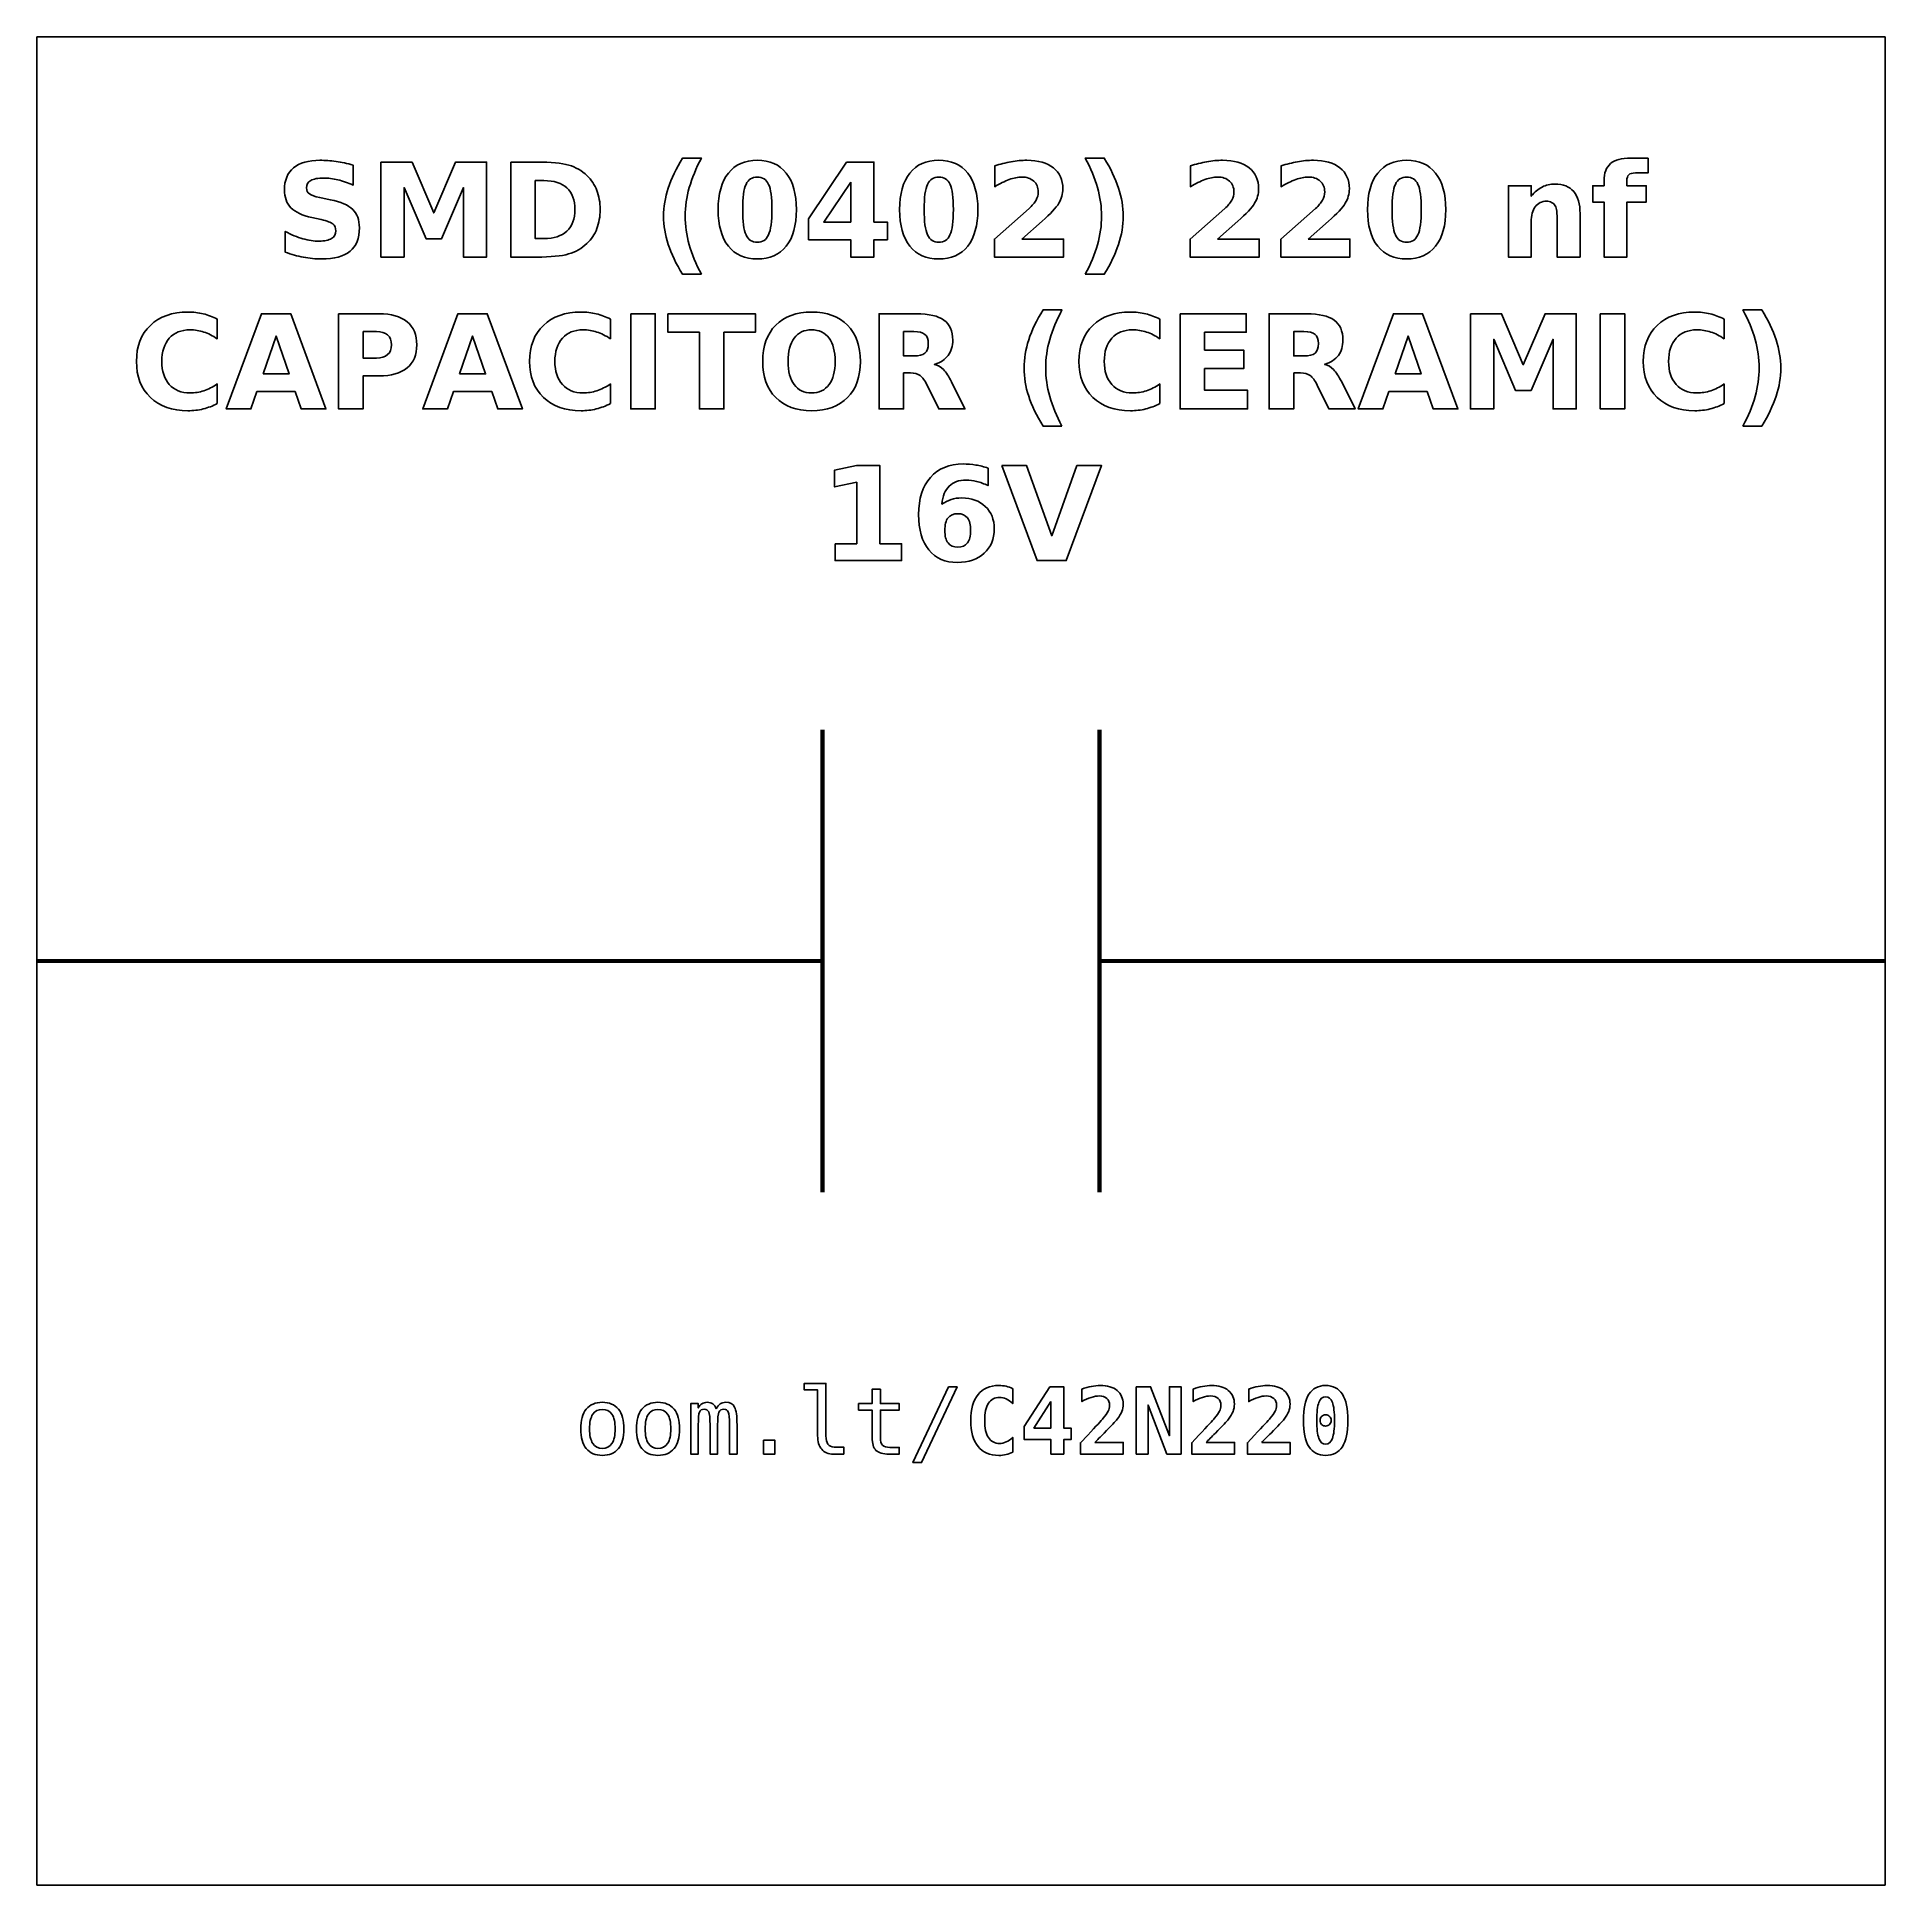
# Model space of a CAD drawing. Header units: centimetres. Extents: x -11.5 to -9.5, y -15.85 to -13.85.
import ezdxf

# ---------------------------------------------------------------- set-up
doc = ezdxf.new("R2010")
doc.units = ezdxf.units.CM
doc.header["$MEASUREMENT"] = 0
doc.layers.add('Layer 1', color=7, linetype='Continuous')

msp = doc.modelspace()

# ---------------------------------------------------------------- linework, layer by layer
at = {"layer": 'Layer 1', "color": 7}
msp.add_open_spline([(-11.5, -13.85), (-11.5, -13.85), (-9.5, -13.85), (-9.5, -13.85), (-9.5, -13.85), (-9.5, -13.85), (-9.5, -15.85), (-9.5, -15.85), (-9.5, -15.85), (-9.5, -15.85), (-11.5, -15.85), (-11.5, -15.85), (-11.5, -15.85), (-11.5, -15.85), (-11.5, -13.85), (-11.5, -13.85)], degree=3, knots=[0, 0, 0, 0, 0.25, 0.25, 0.25, 0.25, 0.5, 0.5, 0.5, 0.5, 0.75, 0.75, 0.75, 0.75, 1, 1, 1, 1], dxfattribs=at)
at = {"layer": 'Layer 1', "color": 250}
for points, knots in [([(-11.1578, -13.98859), (-11.1578, -13.98859), (-11.1578, -14.01034), (-11.1578, -14.01034), (-11.1578, -14.01034), (-11.16345, -14.00782), (-11.16897, -14.00592), (-11.17433, -14.00463), (-11.17433, -14.00463), (-11.17972, -14.00333), (-11.1848, -14.0027), (-11.18957, -14.0027), (-11.18957, -14.0027), (-11.1959, -14.0027), (-11.2006, -14.00357), (-11.20364, -14.00531), (-11.20364, -14.00531), (-11.20667, -14.00707), (-11.20818, -14.00978), (-11.20818, -14.01345), (-11.20818, -14.01345), (-11.20818, -14.0162), (-11.20717, -14.01836), (-11.20512, -14.01989), (-11.20512, -14.01989), (-11.20307, -14.02142), (-11.19936, -14.02276), (-11.19397, -14.02386), (-11.19397, -14.02386), (-11.19397, -14.02386), (-11.18268, -14.02612), (-11.18268, -14.02612), (-11.18268, -14.02612), (-11.17123, -14.02843), (-11.16312, -14.03191), (-11.1583, -14.03661), (-11.1583, -14.03661), (-11.15347, -14.04129), (-11.15105, -14.04795), (-11.15105, -14.05658), (-11.15105, -14.05658), (-11.15105, -14.06794), (-11.15441, -14.07638), (-11.16114, -14.08191), (-11.16114, -14.08191), (-11.16787, -14.08743), (-11.17814, -14.09021), (-11.19197, -14.09021), (-11.19197, -14.09021), (-11.19851, -14.09021), (-11.20505, -14.0896), (-11.21161, -14.08835), (-11.21161, -14.08835), (-11.21817, -14.0871), (-11.22476, -14.08527), (-11.23132, -14.08285), (-11.23132, -14.08285), (-11.23132, -14.08285), (-11.23132, -14.06046), (-11.23132, -14.06046), (-11.23132, -14.06046), (-11.22476, -14.06394), (-11.21841, -14.06657), (-11.21227, -14.06834), (-11.21227, -14.06834), (-11.20613, -14.0701), (-11.20023, -14.07099), (-11.19454, -14.07099), (-11.19454, -14.07099), (-11.18875, -14.07099), (-11.18431, -14.07003), (-11.18123, -14.0681), (-11.18123, -14.0681), (-11.17814, -14.06617), (-11.17662, -14.06342), (-11.17662, -14.05982), (-11.17662, -14.05982), (-11.17662, -14.05662), (-11.17765, -14.05413), (-11.17974, -14.05239), (-11.17974, -14.05239), (-11.18184, -14.05065), (-11.186, -14.04908), (-11.19226, -14.04771), (-11.19226, -14.04771), (-11.19226, -14.04771), (-11.20253, -14.04543), (-11.20253, -14.04543), (-11.20253, -14.04543), (-11.21281, -14.04322), (-11.22034, -14.03972), (-11.22509, -14.03489), (-11.22509, -14.03489), (-11.22984, -14.03007), (-11.23221, -14.02356), (-11.23221, -14.0154), (-11.23221, -14.0154), (-11.23221, -14.00514), (-11.2289, -13.99726), (-11.22229, -13.99176), (-11.22229, -13.99176), (-11.21568, -13.98623), (-11.20618, -13.98348), (-11.19376, -13.98348), (-11.19376, -13.98348), (-11.18812, -13.98348), (-11.18231, -13.98391), (-11.17633, -13.98475), (-11.17633, -13.98475), (-11.17036, -13.9856), (-11.16418, -13.98687), (-11.1578, -13.98859)], [0, 0, 0, 0, 0.0357143, 0.0357143, 0.0357143, 0.0357143, 0.0714286, 0.0714286, 0.0714286, 0.0714286, 0.1071429, 0.1071429, 0.1071429, 0.1071429, 0.1428571, 0.1428571, 0.1428571, 0.1428571, 0.1785714, 0.1785714, 0.1785714, 0.1785714, 0.2142857, 0.2142857, 0.2142857, 0.2142857, 0.25, 0.25, 0.25, 0.25, 0.2857143, 0.2857143, 0.2857143, 0.2857143, 0.3214286, 0.3214286, 0.3214286, 0.3214286, 0.3571429, 0.3571429, 0.3571429, 0.3571429, 0.3928571, 0.3928571, 0.3928571, 0.3928571, 0.4285714, 0.4285714, 0.4285714, 0.4285714, 0.4642857, 0.4642857, 0.4642857, 0.4642857, 0.5, 0.5, 0.5, 0.5, 0.5357143, 0.5357143, 0.5357143, 0.5357143, 0.5714286, 0.5714286, 0.5714286, 0.5714286, 0.6071429, 0.6071429, 0.6071429, 0.6071429, 0.6428571, 0.6428571, 0.6428571, 0.6428571, 0.6785714, 0.6785714, 0.6785714, 0.6785714, 0.7142857, 0.7142857, 0.7142857, 0.7142857, 0.75, 0.75, 0.75, 0.75, 0.7857143, 0.7857143, 0.7857143, 0.7857143, 0.8214286, 0.8214286, 0.8214286, 0.8214286, 0.8571429, 0.8571429, 0.8571429, 0.8571429, 0.8928571, 0.8928571, 0.8928571, 0.8928571, 0.9285714, 0.9285714, 0.9285714, 0.9285714, 0.9642857, 0.9642857, 0.9642857, 0.9642857, 1, 1, 1, 1]), ([(-11.12777, -13.98534), (-11.12777, -13.98534), (-11.09402, -13.98534), (-11.09402, -13.98534), (-11.09402, -13.98534), (-11.09402, -13.98534), (-11.07057, -14.0404), (-11.07057, -14.0404), (-11.07057, -14.0404), (-11.07057, -14.0404), (-11.04701, -13.98534), (-11.04701, -13.98534), (-11.04701, -13.98534), (-11.04701, -13.98534), (-11.01333, -13.98534), (-11.01333, -13.98534), (-11.01333, -13.98534), (-11.01333, -13.98534), (-11.01333, -14.08821), (-11.01333, -14.08821), (-11.01333, -14.08821), (-11.01333, -14.08821), (-11.0384, -14.08821), (-11.0384, -14.08821), (-11.0384, -14.08821), (-11.0384, -14.08821), (-11.0384, -14.01297), (-11.0384, -14.01297), (-11.0384, -14.01297), (-11.0384, -14.01297), (-11.06211, -14.06843), (-11.06211, -14.06843), (-11.06211, -14.06843), (-11.06211, -14.06843), (-11.07892, -14.06843), (-11.07892, -14.06843), (-11.07892, -14.06843), (-11.07892, -14.06843), (-11.10263, -14.01297), (-11.10263, -14.01297), (-11.10263, -14.01297), (-11.10263, -14.01297), (-11.10263, -14.08821), (-11.10263, -14.08821), (-11.10263, -14.08821), (-11.10263, -14.08821), (-11.12777, -14.08821), (-11.12777, -14.08821), (-11.12777, -14.08821), (-11.12777, -14.08821), (-11.12777, -13.98534), (-11.12777, -13.98534)], [0, 0, 0, 0, 0.0769231, 0.0769231, 0.0769231, 0.0769231, 0.1538462, 0.1538462, 0.1538462, 0.1538462, 0.2307692, 0.2307692, 0.2307692, 0.2307692, 0.3076923, 0.3076923, 0.3076923, 0.3076923, 0.3846154, 0.3846154, 0.3846154, 0.3846154, 0.4615385, 0.4615385, 0.4615385, 0.4615385, 0.5384615, 0.5384615, 0.5384615, 0.5384615, 0.6153846, 0.6153846, 0.6153846, 0.6153846, 0.6923077, 0.6923077, 0.6923077, 0.6923077, 0.7692308, 0.7692308, 0.7692308, 0.7692308, 0.8461538, 0.8461538, 0.8461538, 0.8461538, 0.9230769, 0.9230769, 0.9230769, 0.9230769, 1, 1, 1, 1]), ([(-10.98734, -13.98534), (-10.98734, -13.98534), (-10.95935, -13.98534), (-10.95935, -13.98534), (-10.95935, -13.98534), (-10.94374, -13.98534), (-10.93212, -13.98645), (-10.92448, -13.98868), (-10.92448, -13.98868), (-10.91683, -13.99091), (-10.91027, -13.99468), (-10.90479, -14.00002), (-10.90479, -14.00002), (-10.89997, -14.00465), (-10.8964, -14.01001), (-10.89404, -14.01608), (-10.89404, -14.01608), (-10.89172, -14.02212), (-10.89054, -14.02899), (-10.89054, -14.03668), (-10.89054, -14.03668), (-10.89054, -14.04444), (-10.89172, -14.05136), (-10.89404, -14.05745), (-10.89404, -14.05745), (-10.8964, -14.06354), (-10.89997, -14.0689), (-10.90479, -14.07353), (-10.90479, -14.07353), (-10.91032, -14.07887), (-10.91693, -14.08264), (-10.92464, -14.08487), (-10.92464, -14.08487), (-10.93236, -14.0871), (-10.94393, -14.08821), (-10.95935, -14.08821), (-10.95935, -14.08821), (-10.95935, -14.08821), (-10.98734, -14.08821), (-10.98734, -14.08821), (-10.98734, -14.08821), (-10.98734, -14.08821), (-10.98734, -13.98534), (-10.98734, -13.98534)], [0, 0, 0, 0, 0.0909091, 0.0909091, 0.0909091, 0.0909091, 0.1818182, 0.1818182, 0.1818182, 0.1818182, 0.2727273, 0.2727273, 0.2727273, 0.2727273, 0.3636364, 0.3636364, 0.3636364, 0.3636364, 0.4545455, 0.4545455, 0.4545455, 0.4545455, 0.5454545, 0.5454545, 0.5454545, 0.5454545, 0.6363636, 0.6363636, 0.6363636, 0.6363636, 0.7272727, 0.7272727, 0.7272727, 0.7272727, 0.8181818, 0.8181818, 0.8181818, 0.8181818, 0.9090909, 0.9090909, 0.9090909, 0.9090909, 1, 1, 1, 1]), ([(-10.78085, -14.10681), (-10.78085, -14.10681), (-10.80131, -14.10681), (-10.80131, -14.10681), (-10.80131, -14.10681), (-10.80834, -14.09548), (-10.81354, -14.08468), (-10.81688, -14.07445), (-10.81688, -14.07445), (-10.82024, -14.06424), (-10.82191, -14.05411), (-10.82191, -14.04404), (-10.82191, -14.04404), (-10.82191, -14.03398), (-10.82022, -14.02379), (-10.81686, -14.01349), (-10.81686, -14.01349), (-10.81347, -14.00317), (-10.8083, -13.9924), (-10.80131, -13.98113), (-10.80131, -13.98113), (-10.80131, -13.98113), (-10.78085, -13.98113), (-10.78085, -13.98113), (-10.78085, -13.98113), (-10.78673, -13.99202), (-10.79113, -14.00267), (-10.79407, -14.01307), (-10.79407, -14.01307), (-10.79701, -14.02346), (-10.79849, -14.03374), (-10.79849, -14.0439), (-10.79849, -14.0439), (-10.79849, -14.05406), (-10.79703, -14.06434), (-10.79412, -14.07478), (-10.79412, -14.07478), (-10.7912, -14.0852), (-10.78678, -14.09588), (-10.78085, -14.10681)], [0, 0, 0, 0, 0.1, 0.1, 0.1, 0.1, 0.2, 0.2, 0.2, 0.2, 0.3, 0.3, 0.3, 0.3, 0.4, 0.4, 0.4, 0.4, 0.5, 0.5, 0.5, 0.5, 0.6, 0.6, 0.6, 0.6, 0.7, 0.7, 0.7, 0.7, 0.8, 0.8, 0.8, 0.8, 0.9, 0.9, 0.9, 0.9, 1, 1, 1, 1]), ([(-10.67812, -14.03687), (-10.67812, -14.05392), (-10.68179, -14.06707), (-10.68915, -14.07633), (-10.68915, -14.07633), (-10.69649, -14.08558), (-10.70693, -14.09021), (-10.72043, -14.09021), (-10.72043, -14.09021), (-10.73398, -14.09021), (-10.74444, -14.08558), (-10.75178, -14.07633), (-10.75178, -14.07633), (-10.75914, -14.06707), (-10.76281, -14.05392), (-10.76281, -14.03687), (-10.76281, -14.03687), (-10.76281, -14.0198), (-10.75914, -14.00662), (-10.75178, -13.99736), (-10.75178, -13.99736), (-10.74444, -13.98812), (-10.73398, -13.98348), (-10.72043, -13.98348), (-10.72043, -13.98348), (-10.70693, -13.98348), (-10.69649, -13.98812), (-10.68915, -13.99736), (-10.68915, -13.99736), (-10.68179, -14.00662), (-10.67812, -14.0198), (-10.67812, -14.03687)], [0, 0, 0, 0, 0.125, 0.125, 0.125, 0.125, 0.25, 0.25, 0.25, 0.25, 0.375, 0.375, 0.375, 0.375, 0.5, 0.5, 0.5, 0.5, 0.625, 0.625, 0.625, 0.625, 0.75, 0.75, 0.75, 0.75, 0.875, 0.875, 0.875, 0.875, 1, 1, 1, 1]), ([(-10.62382, -13.98534), (-10.62382, -13.98534), (-10.59432, -13.98534), (-10.59432, -13.98534), (-10.59432, -13.98534), (-10.59432, -13.98534), (-10.59432, -14.05025), (-10.59432, -14.05025), (-10.59432, -14.05025), (-10.59432, -14.05025), (-10.57965, -14.05025), (-10.57965, -14.05025), (-10.57965, -14.05025), (-10.57965, -14.05025), (-10.57965, -14.06947), (-10.57965, -14.06947), (-10.57965, -14.06947), (-10.57965, -14.06947), (-10.59432, -14.06947), (-10.59432, -14.06947), (-10.59432, -14.06947), (-10.59432, -14.06947), (-10.59432, -14.08821), (-10.59432, -14.08821), (-10.59432, -14.08821), (-10.59432, -14.08821), (-10.61939, -14.08821), (-10.61939, -14.08821), (-10.61939, -14.08821), (-10.61939, -14.08821), (-10.61939, -14.06947), (-10.61939, -14.06947), (-10.61939, -14.06947), (-10.61939, -14.06947), (-10.66502, -14.06947), (-10.66502, -14.06947), (-10.66502, -14.06947), (-10.66502, -14.06947), (-10.66502, -14.04672), (-10.66502, -14.04672), (-10.66502, -14.04672), (-10.66502, -14.04672), (-10.62382, -13.98534), (-10.62382, -13.98534)], [0, 0, 0, 0, 0.0909091, 0.0909091, 0.0909091, 0.0909091, 0.1818182, 0.1818182, 0.1818182, 0.1818182, 0.2727273, 0.2727273, 0.2727273, 0.2727273, 0.3636364, 0.3636364, 0.3636364, 0.3636364, 0.4545455, 0.4545455, 0.4545455, 0.4545455, 0.5454545, 0.5454545, 0.5454545, 0.5454545, 0.6363636, 0.6363636, 0.6363636, 0.6363636, 0.7272727, 0.7272727, 0.7272727, 0.7272727, 0.8181818, 0.8181818, 0.8181818, 0.8181818, 0.9090909, 0.9090909, 0.9090909, 0.9090909, 1, 1, 1, 1]), ([(-10.48174, -14.03687), (-10.48174, -14.05392), (-10.48541, -14.06707), (-10.49277, -14.07633), (-10.49277, -14.07633), (-10.50011, -14.08558), (-10.51055, -14.09021), (-10.52405, -14.09021), (-10.52405, -14.09021), (-10.5376, -14.09021), (-10.54806, -14.08558), (-10.5554, -14.07633), (-10.5554, -14.07633), (-10.56276, -14.06707), (-10.56643, -14.05392), (-10.56643, -14.03687), (-10.56643, -14.03687), (-10.56643, -14.0198), (-10.56276, -14.00662), (-10.5554, -13.99736), (-10.5554, -13.99736), (-10.54806, -13.98812), (-10.5376, -13.98348), (-10.52405, -13.98348), (-10.52405, -13.98348), (-10.51055, -13.98348), (-10.50011, -13.98812), (-10.49277, -13.99736), (-10.49277, -13.99736), (-10.48541, -14.00662), (-10.48174, -14.0198), (-10.48174, -14.03687)], [0, 0, 0, 0, 0.125, 0.125, 0.125, 0.125, 0.25, 0.25, 0.25, 0.25, 0.375, 0.375, 0.375, 0.375, 0.5, 0.5, 0.5, 0.5, 0.625, 0.625, 0.625, 0.625, 0.75, 0.75, 0.75, 0.75, 0.875, 0.875, 0.875, 0.875, 1, 1, 1, 1]), ([(-10.43433, -14.06871), (-10.43433, -14.06871), (-10.38905, -14.06871), (-10.38905, -14.06871), (-10.38905, -14.06871), (-10.38905, -14.06871), (-10.38905, -14.08821), (-10.38905, -14.08821), (-10.38905, -14.08821), (-10.38905, -14.08821), (-10.46382, -14.08821), (-10.46382, -14.08821), (-10.46382, -14.08821), (-10.46382, -14.08821), (-10.46382, -14.06871), (-10.46382, -14.06871), (-10.46382, -14.06871), (-10.46382, -14.06871), (-10.42626, -14.03558), (-10.42626, -14.03558), (-10.42626, -14.03558), (-10.4229, -14.03254), (-10.42043, -14.02958), (-10.41883, -14.02669), (-10.41883, -14.02669), (-10.41721, -14.02379), (-10.41641, -14.02078), (-10.41641, -14.01765), (-10.41641, -14.01765), (-10.41641, -14.01283), (-10.41803, -14.00895), (-10.42127, -14.00601), (-10.42127, -14.00601), (-10.4245, -14.00307), (-10.4288, -14.00162), (-10.43419, -14.00162), (-10.43419, -14.00162), (-10.43832, -14.00162), (-10.44284, -14.00251), (-10.44776, -14.00427), (-10.44776, -14.00427), (-10.45267, -14.00604), (-10.45794, -14.00867), (-10.46354, -14.01215), (-10.46354, -14.01215), (-10.46354, -14.01215), (-10.46354, -13.98955), (-10.46354, -13.98955), (-10.46354, -13.98955), (-10.45756, -13.98758), (-10.45166, -13.98607), (-10.44583, -13.98504), (-10.44583, -13.98504), (-10.43999, -13.984), (-10.43428, -13.98348), (-10.42866, -13.98348), (-10.42866, -13.98348), (-10.41636, -13.98348), (-10.40679, -13.98619), (-10.39997, -13.99162), (-10.39997, -13.99162), (-10.39315, -13.99703), (-10.38974, -14.00458), (-10.38974, -14.01429), (-10.38974, -14.01429), (-10.38974, -14.01989), (-10.39119, -14.02511), (-10.39409, -14.02996), (-10.39409, -14.02996), (-10.39698, -14.0348), (-10.40307, -14.04129), (-10.41234, -14.04943), (-10.41234, -14.04943), (-10.41234, -14.04943), (-10.43433, -14.06871), (-10.43433, -14.06871)], [0, 0, 0, 0, 0.0526316, 0.0526316, 0.0526316, 0.0526316, 0.1052632, 0.1052632, 0.1052632, 0.1052632, 0.1578947, 0.1578947, 0.1578947, 0.1578947, 0.2105263, 0.2105263, 0.2105263, 0.2105263, 0.2631579, 0.2631579, 0.2631579, 0.2631579, 0.3157895, 0.3157895, 0.3157895, 0.3157895, 0.3684211, 0.3684211, 0.3684211, 0.3684211, 0.4210526, 0.4210526, 0.4210526, 0.4210526, 0.4736842, 0.4736842, 0.4736842, 0.4736842, 0.5263158, 0.5263158, 0.5263158, 0.5263158, 0.5789474, 0.5789474, 0.5789474, 0.5789474, 0.6315789, 0.6315789, 0.6315789, 0.6315789, 0.6842105, 0.6842105, 0.6842105, 0.6842105, 0.7368421, 0.7368421, 0.7368421, 0.7368421, 0.7894737, 0.7894737, 0.7894737, 0.7894737, 0.8421053, 0.8421053, 0.8421053, 0.8421053, 0.8947368, 0.8947368, 0.8947368, 0.8947368, 0.9473684, 0.9473684, 0.9473684, 0.9473684, 1, 1, 1, 1]), ([(-10.36551, -14.10681), (-10.35963, -14.09588), (-10.35521, -14.0852), (-10.35227, -14.07478), (-10.35227, -14.07478), (-10.34933, -14.06434), (-10.34787, -14.05406), (-10.34787, -14.0439), (-10.34787, -14.0439), (-10.34787, -14.03374), (-10.34933, -14.02346), (-10.35227, -14.01307), (-10.35227, -14.01307), (-10.35521, -14.00267), (-10.35963, -13.99202), (-10.36551, -13.98113), (-10.36551, -13.98113), (-10.36551, -13.98113), (-10.34505, -13.98113), (-10.34505, -13.98113), (-10.34505, -13.98113), (-10.33807, -13.9924), (-10.33289, -14.00317), (-10.3295, -14.01349), (-10.3295, -14.01349), (-10.32614, -14.02379), (-10.32445, -14.03398), (-10.32445, -14.04404), (-10.32445, -14.04404), (-10.32445, -14.05411), (-10.32612, -14.06424), (-10.32948, -14.07445), (-10.32948, -14.07445), (-10.33282, -14.08468), (-10.33802, -14.09548), (-10.34505, -14.10681), (-10.34505, -14.10681), (-10.34505, -14.10681), (-10.36551, -14.10681), (-10.36551, -14.10681)], [0, 0, 0, 0, 0.1, 0.1, 0.1, 0.1, 0.2, 0.2, 0.2, 0.2, 0.3, 0.3, 0.3, 0.3, 0.4, 0.4, 0.4, 0.4, 0.5, 0.5, 0.5, 0.5, 0.6, 0.6, 0.6, 0.6, 0.7, 0.7, 0.7, 0.7, 0.8, 0.8, 0.8, 0.8, 0.9, 0.9, 0.9, 0.9, 1, 1, 1, 1]), ([(-10.22252, -14.06871), (-10.22252, -14.06871), (-10.17724, -14.06871), (-10.17724, -14.06871), (-10.17724, -14.06871), (-10.17724, -14.06871), (-10.17724, -14.08821), (-10.17724, -14.08821), (-10.17724, -14.08821), (-10.17724, -14.08821), (-10.25201, -14.08821), (-10.25201, -14.08821), (-10.25201, -14.08821), (-10.25201, -14.08821), (-10.25201, -14.06871), (-10.25201, -14.06871), (-10.25201, -14.06871), (-10.25201, -14.06871), (-10.21445, -14.03558), (-10.21445, -14.03558), (-10.21445, -14.03558), (-10.21109, -14.03254), (-10.20862, -14.02958), (-10.20702, -14.02669), (-10.20702, -14.02669), (-10.2054, -14.02379), (-10.2046, -14.02078), (-10.2046, -14.01765), (-10.2046, -14.01765), (-10.2046, -14.01283), (-10.20622, -14.00895), (-10.20946, -14.00601), (-10.20946, -14.00601), (-10.21269, -14.00307), (-10.21699, -14.00162), (-10.22238, -14.00162), (-10.22238, -14.00162), (-10.22651, -14.00162), (-10.23103, -14.00251), (-10.23595, -14.00427), (-10.23595, -14.00427), (-10.24086, -14.00604), (-10.24613, -14.00867), (-10.25173, -14.01215), (-10.25173, -14.01215), (-10.25173, -14.01215), (-10.25173, -13.98955), (-10.25173, -13.98955), (-10.25173, -13.98955), (-10.24575, -13.98758), (-10.23985, -13.98607), (-10.23402, -13.98504), (-10.23402, -13.98504), (-10.22818, -13.984), (-10.22247, -13.98348), (-10.21685, -13.98348), (-10.21685, -13.98348), (-10.20455, -13.98348), (-10.19498, -13.98619), (-10.18816, -13.99162), (-10.18816, -13.99162), (-10.18134, -13.99703), (-10.17793, -14.00458), (-10.17793, -14.01429), (-10.17793, -14.01429), (-10.17793, -14.01989), (-10.17938, -14.02511), (-10.18228, -14.02996), (-10.18228, -14.02996), (-10.18517, -14.0348), (-10.19126, -14.04129), (-10.20053, -14.04943), (-10.20053, -14.04943), (-10.20053, -14.04943), (-10.22252, -14.06871), (-10.22252, -14.06871)], [0, 0, 0, 0, 0.0526316, 0.0526316, 0.0526316, 0.0526316, 0.1052632, 0.1052632, 0.1052632, 0.1052632, 0.1578947, 0.1578947, 0.1578947, 0.1578947, 0.2105263, 0.2105263, 0.2105263, 0.2105263, 0.2631579, 0.2631579, 0.2631579, 0.2631579, 0.3157895, 0.3157895, 0.3157895, 0.3157895, 0.3684211, 0.3684211, 0.3684211, 0.3684211, 0.4210526, 0.4210526, 0.4210526, 0.4210526, 0.4736842, 0.4736842, 0.4736842, 0.4736842, 0.5263158, 0.5263158, 0.5263158, 0.5263158, 0.5789474, 0.5789474, 0.5789474, 0.5789474, 0.6315789, 0.6315789, 0.6315789, 0.6315789, 0.6842105, 0.6842105, 0.6842105, 0.6842105, 0.7368421, 0.7368421, 0.7368421, 0.7368421, 0.7894737, 0.7894737, 0.7894737, 0.7894737, 0.8421053, 0.8421053, 0.8421053, 0.8421053, 0.8947368, 0.8947368, 0.8947368, 0.8947368, 0.9473684, 0.9473684, 0.9473684, 0.9473684, 1, 1, 1, 1]), ([(-10.12433, -14.06871), (-10.12433, -14.06871), (-10.07905, -14.06871), (-10.07905, -14.06871), (-10.07905, -14.06871), (-10.07905, -14.06871), (-10.07905, -14.08821), (-10.07905, -14.08821), (-10.07905, -14.08821), (-10.07905, -14.08821), (-10.15382, -14.08821), (-10.15382, -14.08821), (-10.15382, -14.08821), (-10.15382, -14.08821), (-10.15382, -14.06871), (-10.15382, -14.06871), (-10.15382, -14.06871), (-10.15382, -14.06871), (-10.11626, -14.03558), (-10.11626, -14.03558), (-10.11626, -14.03558), (-10.1129, -14.03254), (-10.11043, -14.02958), (-10.10883, -14.02669), (-10.10883, -14.02669), (-10.10721, -14.02379), (-10.10641, -14.02078), (-10.10641, -14.01765), (-10.10641, -14.01765), (-10.10641, -14.01283), (-10.10803, -14.00895), (-10.11127, -14.00601), (-10.11127, -14.00601), (-10.1145, -14.00307), (-10.1188, -14.00162), (-10.12419, -14.00162), (-10.12419, -14.00162), (-10.12832, -14.00162), (-10.13284, -14.00251), (-10.13776, -14.00427), (-10.13776, -14.00427), (-10.14267, -14.00604), (-10.14794, -14.00867), (-10.15354, -14.01215), (-10.15354, -14.01215), (-10.15354, -14.01215), (-10.15354, -13.98955), (-10.15354, -13.98955), (-10.15354, -13.98955), (-10.14756, -13.98758), (-10.14166, -13.98607), (-10.13583, -13.98504), (-10.13583, -13.98504), (-10.12999, -13.984), (-10.12428, -13.98348), (-10.11866, -13.98348), (-10.11866, -13.98348), (-10.10636, -13.98348), (-10.09679, -13.98619), (-10.08997, -13.99162), (-10.08997, -13.99162), (-10.08315, -13.99703), (-10.07974, -14.00458), (-10.07974, -14.01429), (-10.07974, -14.01429), (-10.07974, -14.01989), (-10.08119, -14.02511), (-10.08409, -14.02996), (-10.08409, -14.02996), (-10.08698, -14.0348), (-10.09307, -14.04129), (-10.10234, -14.04943), (-10.10234, -14.04943), (-10.10234, -14.04943), (-10.12433, -14.06871), (-10.12433, -14.06871)], [0, 0, 0, 0, 0.0526316, 0.0526316, 0.0526316, 0.0526316, 0.1052632, 0.1052632, 0.1052632, 0.1052632, 0.1578947, 0.1578947, 0.1578947, 0.1578947, 0.2105263, 0.2105263, 0.2105263, 0.2105263, 0.2631579, 0.2631579, 0.2631579, 0.2631579, 0.3157895, 0.3157895, 0.3157895, 0.3157895, 0.3684211, 0.3684211, 0.3684211, 0.3684211, 0.4210526, 0.4210526, 0.4210526, 0.4210526, 0.4736842, 0.4736842, 0.4736842, 0.4736842, 0.5263158, 0.5263158, 0.5263158, 0.5263158, 0.5789474, 0.5789474, 0.5789474, 0.5789474, 0.6315789, 0.6315789, 0.6315789, 0.6315789, 0.6842105, 0.6842105, 0.6842105, 0.6842105, 0.7368421, 0.7368421, 0.7368421, 0.7368421, 0.7894737, 0.7894737, 0.7894737, 0.7894737, 0.8421053, 0.8421053, 0.8421053, 0.8421053, 0.8947368, 0.8947368, 0.8947368, 0.8947368, 0.9473684, 0.9473684, 0.9473684, 0.9473684, 1, 1, 1, 1]), ([(-9.97536, -14.03687), (-9.97536, -14.05392), (-9.97903, -14.06707), (-9.98639, -14.07633), (-9.98639, -14.07633), (-9.99373, -14.08558), (-10.00417, -14.09021), (-10.01767, -14.09021), (-10.01767, -14.09021), (-10.03122, -14.09021), (-10.04168, -14.08558), (-10.04902, -14.07633), (-10.04902, -14.07633), (-10.05638, -14.06707), (-10.06005, -14.05392), (-10.06005, -14.03687), (-10.06005, -14.03687), (-10.06005, -14.0198), (-10.05638, -14.00662), (-10.04902, -13.99736), (-10.04902, -13.99736), (-10.04168, -13.98812), (-10.03122, -13.98348), (-10.01767, -13.98348), (-10.01767, -13.98348), (-10.00417, -13.98348), (-9.99373, -13.98812), (-9.98639, -13.99736), (-9.98639, -13.99736), (-9.97903, -14.00662), (-9.97536, -14.0198), (-9.97536, -14.03687)], [0, 0, 0, 0, 0.125, 0.125, 0.125, 0.125, 0.25, 0.25, 0.25, 0.25, 0.375, 0.375, 0.375, 0.375, 0.5, 0.5, 0.5, 0.5, 0.625, 0.625, 0.625, 0.625, 0.75, 0.75, 0.75, 0.75, 0.875, 0.875, 0.875, 0.875, 1, 1, 1, 1]), ([(-9.75638, -13.98099), (-9.75638, -13.98099), (-9.75638, -13.99717), (-9.75638, -13.99717), (-9.75638, -13.99717), (-9.75638, -13.99717), (-9.77004, -13.99717), (-9.77004, -13.99717), (-9.77004, -13.99717), (-9.77352, -13.99717), (-9.77597, -13.99781), (-9.77733, -13.99908), (-9.77733, -13.99908), (-9.77872, -14.00035), (-9.7794, -14.00253), (-9.7794, -14.00566), (-9.7794, -14.00566), (-9.7794, -14.00566), (-9.7794, -14.01105), (-9.7794, -14.01105), (-9.7794, -14.01105), (-9.7794, -14.01105), (-9.75833, -14.01105), (-9.75833, -14.01105), (-9.75833, -14.01105), (-9.75833, -14.01105), (-9.75833, -14.02869), (-9.75833, -14.02869), (-9.75833, -14.02869), (-9.75833, -14.02869), (-9.7794, -14.02869), (-9.7794, -14.02869), (-9.7794, -14.02869), (-9.7794, -14.02869), (-9.7794, -14.08821), (-9.7794, -14.08821), (-9.7794, -14.08821), (-9.7794, -14.08821), (-9.80407, -14.08821), (-9.80407, -14.08821), (-9.80407, -14.08821), (-9.80407, -14.08821), (-9.80407, -14.02869), (-9.80407, -14.02869), (-9.80407, -14.02869), (-9.80407, -14.02869), (-9.81633, -14.02869), (-9.81633, -14.02869), (-9.81633, -14.02869), (-9.81633, -14.02869), (-9.81633, -14.01105), (-9.81633, -14.01105), (-9.81633, -14.01105), (-9.81633, -14.01105), (-9.80407, -14.01105), (-9.80407, -14.01105), (-9.80407, -14.01105), (-9.80407, -14.01105), (-9.80407, -14.00566), (-9.80407, -14.00566), (-9.80407, -14.00566), (-9.80407, -13.99726), (-9.80172, -13.99103), (-9.79704, -13.98701), (-9.79704, -13.98701), (-9.79236, -13.98299), (-9.78509, -13.98099), (-9.77526, -13.98099), (-9.77526, -13.98099), (-9.77526, -13.98099), (-9.75638, -13.98099), (-9.75638, -13.98099)], [0, 0, 0, 0, 0.0555556, 0.0555556, 0.0555556, 0.0555556, 0.1111111, 0.1111111, 0.1111111, 0.1111111, 0.1666667, 0.1666667, 0.1666667, 0.1666667, 0.2222222, 0.2222222, 0.2222222, 0.2222222, 0.2777778, 0.2777778, 0.2777778, 0.2777778, 0.3333333, 0.3333333, 0.3333333, 0.3333333, 0.3888889, 0.3888889, 0.3888889, 0.3888889, 0.4444444, 0.4444444, 0.4444444, 0.4444444, 0.5, 0.5, 0.5, 0.5, 0.5555556, 0.5555556, 0.5555556, 0.5555556, 0.6111111, 0.6111111, 0.6111111, 0.6111111, 0.6666667, 0.6666667, 0.6666667, 0.6666667, 0.7222222, 0.7222222, 0.7222222, 0.7222222, 0.7777778, 0.7777778, 0.7777778, 0.7777778, 0.8333333, 0.8333333, 0.8333333, 0.8333333, 0.8888889, 0.8888889, 0.8888889, 0.8888889, 0.9444444, 0.9444444, 0.9444444, 0.9444444, 1, 1, 1, 1]), ([(-10.96081, -14.0054), (-10.96081, -14.0054), (-10.96081, -14.06815), (-10.96081, -14.06815), (-10.96081, -14.06815), (-10.96081, -14.06815), (-10.95131, -14.06815), (-10.95131, -14.06815), (-10.95131, -14.06815), (-10.94047, -14.06815), (-10.93219, -14.06547), (-10.92648, -14.06008), (-10.92648, -14.06008), (-10.92076, -14.05472), (-10.91789, -14.04691), (-10.91789, -14.03668), (-10.91789, -14.03668), (-10.91789, -14.02647), (-10.92074, -14.01871), (-10.92643, -14.0134), (-10.92643, -14.0134), (-10.93212, -14.00806), (-10.94042, -14.0054), (-10.95131, -14.0054), (-10.95131, -14.0054), (-10.95131, -14.0054), (-10.96081, -14.0054), (-10.96081, -14.0054)], [0, 0, 0, 0, 0.1428571, 0.1428571, 0.1428571, 0.1428571, 0.2857143, 0.2857143, 0.2857143, 0.2857143, 0.4285714, 0.4285714, 0.4285714, 0.4285714, 0.5714286, 0.5714286, 0.5714286, 0.5714286, 0.7142857, 0.7142857, 0.7142857, 0.7142857, 0.8571429, 0.8571429, 0.8571429, 0.8571429, 1, 1, 1, 1]), ([(-10.70465, -14.03668), (-10.70465, -14.02382), (-10.70585, -14.01476), (-10.70827, -14.00949), (-10.70827, -14.00949), (-10.71067, -14.00425), (-10.71474, -14.00162), (-10.72043, -14.00162), (-10.72043, -14.00162), (-10.72612, -14.00162), (-10.73019, -14.00425), (-10.73264, -14.00949), (-10.73264, -14.00949), (-10.73506, -14.01476), (-10.73628, -14.02382), (-10.73628, -14.03668), (-10.73628, -14.03668), (-10.73628, -14.04966), (-10.73506, -14.05884), (-10.73264, -14.06415), (-10.73264, -14.06415), (-10.73019, -14.06949), (-10.72612, -14.07215), (-10.72043, -14.07215), (-10.72043, -14.07215), (-10.71479, -14.07215), (-10.71074, -14.06949), (-10.70829, -14.06415), (-10.70829, -14.06415), (-10.70587, -14.05884), (-10.70465, -14.04966), (-10.70465, -14.03668)], [0, 0, 0, 0, 0.125, 0.125, 0.125, 0.125, 0.25, 0.25, 0.25, 0.25, 0.375, 0.375, 0.375, 0.375, 0.5, 0.5, 0.5, 0.5, 0.625, 0.625, 0.625, 0.625, 0.75, 0.75, 0.75, 0.75, 0.875, 0.875, 0.875, 0.875, 1, 1, 1, 1]), ([(-10.61939, -14.00719), (-10.61939, -14.00719), (-10.64849, -14.05025), (-10.64849, -14.05025), (-10.64849, -14.05025), (-10.64849, -14.05025), (-10.61939, -14.05025), (-10.61939, -14.05025), (-10.61939, -14.05025), (-10.61939, -14.05025), (-10.61939, -14.00719), (-10.61939, -14.00719)], [0, 0, 0, 0, 0.3333333, 0.3333333, 0.3333333, 0.3333333, 0.6666667, 0.6666667, 0.6666667, 0.6666667, 1, 1, 1, 1]), ([(-10.50827, -14.03668), (-10.50827, -14.02382), (-10.50947, -14.01476), (-10.51189, -14.00949), (-10.51189, -14.00949), (-10.51429, -14.00425), (-10.51836, -14.00162), (-10.52405, -14.00162), (-10.52405, -14.00162), (-10.52974, -14.00162), (-10.53381, -14.00425), (-10.53626, -14.00949), (-10.53626, -14.00949), (-10.53868, -14.01476), (-10.5399, -14.02382), (-10.5399, -14.03668), (-10.5399, -14.03668), (-10.5399, -14.04966), (-10.53868, -14.05884), (-10.53626, -14.06415), (-10.53626, -14.06415), (-10.53381, -14.06949), (-10.52974, -14.07215), (-10.52405, -14.07215), (-10.52405, -14.07215), (-10.51841, -14.07215), (-10.51436, -14.06949), (-10.51191, -14.06415), (-10.51191, -14.06415), (-10.50949, -14.05884), (-10.50827, -14.04966), (-10.50827, -14.03668)], [0, 0, 0, 0, 0.125, 0.125, 0.125, 0.125, 0.25, 0.25, 0.25, 0.25, 0.375, 0.375, 0.375, 0.375, 0.5, 0.5, 0.5, 0.5, 0.625, 0.625, 0.625, 0.625, 0.75, 0.75, 0.75, 0.75, 0.875, 0.875, 0.875, 0.875, 1, 1, 1, 1]), ([(-10.00189, -14.03668), (-10.00189, -14.02382), (-10.00309, -14.01476), (-10.00551, -14.00949), (-10.00551, -14.00949), (-10.00791, -14.00425), (-10.01198, -14.00162), (-10.01767, -14.00162), (-10.01767, -14.00162), (-10.02336, -14.00162), (-10.02743, -14.00425), (-10.02988, -14.00949), (-10.02988, -14.00949), (-10.0323, -14.01476), (-10.03352, -14.02382), (-10.03352, -14.03668), (-10.03352, -14.03668), (-10.03352, -14.04966), (-10.0323, -14.05884), (-10.02988, -14.06415), (-10.02988, -14.06415), (-10.02743, -14.06949), (-10.02336, -14.07215), (-10.01767, -14.07215), (-10.01767, -14.07215), (-10.01203, -14.07215), (-10.00798, -14.06949), (-10.00553, -14.06415), (-10.00553, -14.06415), (-10.00311, -14.05884), (-10.00189, -14.04966), (-10.00189, -14.03668)], [0, 0, 0, 0, 0.125, 0.125, 0.125, 0.125, 0.25, 0.25, 0.25, 0.25, 0.375, 0.375, 0.375, 0.375, 0.5, 0.5, 0.5, 0.5, 0.625, 0.625, 0.625, 0.625, 0.75, 0.75, 0.75, 0.75, 0.875, 0.875, 0.875, 0.875, 1, 1, 1, 1]), ([(-9.83004, -14.04122), (-9.83004, -14.04122), (-9.83004, -14.08821), (-9.83004, -14.08821), (-9.83004, -14.08821), (-9.83004, -14.08821), (-9.85485, -14.08821), (-9.85485, -14.08821), (-9.85485, -14.08821), (-9.85485, -14.08821), (-9.85485, -14.08057), (-9.85485, -14.08057), (-9.85485, -14.08057), (-9.85485, -14.08057), (-9.85485, -14.05225), (-9.85485, -14.05225), (-9.85485, -14.05225), (-9.85485, -14.04559), (-9.85499, -14.04099), (-9.8553, -14.03847), (-9.8553, -14.03847), (-9.8556, -14.03595), (-9.85612, -14.03409), (-9.85685, -14.03289), (-9.85685, -14.03289), (-9.85781, -14.03127), (-9.85913, -14.03003), (-9.86078, -14.02913), (-9.86078, -14.02913), (-9.86242, -14.02824), (-9.86431, -14.02779), (-9.86642, -14.02779), (-9.86642, -14.02779), (-9.87157, -14.02779), (-9.87562, -14.02977), (-9.87856, -14.03374), (-9.87856, -14.03374), (-9.8815, -14.03772), (-9.88296, -14.04322), (-9.88296, -14.05025), (-9.88296, -14.05025), (-9.88296, -14.05025), (-9.88296, -14.08821), (-9.88296, -14.08821), (-9.88296, -14.08821), (-9.88296, -14.08821), (-9.90763, -14.08821), (-9.90763, -14.08821), (-9.90763, -14.08821), (-9.90763, -14.08821), (-9.90763, -14.01105), (-9.90763, -14.01105), (-9.90763, -14.01105), (-9.90763, -14.01105), (-9.88296, -14.01105), (-9.88296, -14.01105), (-9.88296, -14.01105), (-9.88296, -14.01105), (-9.88296, -14.02236), (-9.88296, -14.02236), (-9.88296, -14.02236), (-9.87924, -14.01784), (-9.87529, -14.01453), (-9.8711, -14.01239), (-9.8711, -14.01239), (-9.86692, -14.01025), (-9.86231, -14.00919), (-9.85725, -14.00919), (-9.85725, -14.00919), (-9.84834, -14.00919), (-9.84159, -14.01192), (-9.83695, -14.0174), (-9.83695, -14.0174), (-9.83234, -14.02285), (-9.83004, -14.0308), (-9.83004, -14.04122)], [0, 0, 0, 0, 0.0526316, 0.0526316, 0.0526316, 0.0526316, 0.1052632, 0.1052632, 0.1052632, 0.1052632, 0.1578947, 0.1578947, 0.1578947, 0.1578947, 0.2105263, 0.2105263, 0.2105263, 0.2105263, 0.2631579, 0.2631579, 0.2631579, 0.2631579, 0.3157895, 0.3157895, 0.3157895, 0.3157895, 0.3684211, 0.3684211, 0.3684211, 0.3684211, 0.4210526, 0.4210526, 0.4210526, 0.4210526, 0.4736842, 0.4736842, 0.4736842, 0.4736842, 0.5263158, 0.5263158, 0.5263158, 0.5263158, 0.5789474, 0.5789474, 0.5789474, 0.5789474, 0.6315789, 0.6315789, 0.6315789, 0.6315789, 0.6842105, 0.6842105, 0.6842105, 0.6842105, 0.7368421, 0.7368421, 0.7368421, 0.7368421, 0.7894737, 0.7894737, 0.7894737, 0.7894737, 0.8421053, 0.8421053, 0.8421053, 0.8421053, 0.8947368, 0.8947368, 0.8947368, 0.8947368, 0.9473684, 0.9473684, 0.9473684, 0.9473684, 1, 1, 1, 1]), ([(-11.30482, -14.24682), (-11.30968, -14.24933), (-11.31476, -14.25124), (-11.32006, -14.25253), (-11.32006, -14.25253), (-11.32532, -14.25382), (-11.33085, -14.25446), (-11.33659, -14.25446), (-11.33659, -14.25446), (-11.35371, -14.25446), (-11.36728, -14.24966), (-11.3773, -14.24009), (-11.3773, -14.24009), (-11.38732, -14.23052), (-11.39233, -14.21754), (-11.39233, -14.20112), (-11.39233, -14.20112), (-11.39233, -14.18468), (-11.38732, -14.17167), (-11.3773, -14.1621), (-11.3773, -14.1621), (-11.36728, -14.15253), (-11.35371, -14.14773), (-11.33659, -14.14773), (-11.33659, -14.14773), (-11.33085, -14.14773), (-11.32532, -14.14837), (-11.32006, -14.14966), (-11.32006, -14.14966), (-11.31476, -14.15095), (-11.30968, -14.15286), (-11.30482, -14.15538), (-11.30482, -14.15538), (-11.30482, -14.15538), (-11.30482, -14.17666), (-11.30482, -14.17666), (-11.30482, -14.17666), (-11.30973, -14.1733), (-11.31458, -14.17085), (-11.31935, -14.1693), (-11.31935, -14.1693), (-11.32412, -14.16772), (-11.32916, -14.16695), (-11.33445, -14.16695), (-11.33445, -14.16695), (-11.3439, -14.16695), (-11.35136, -14.16998), (-11.35677, -14.17605), (-11.35677, -14.17605), (-11.3622, -14.18212), (-11.36491, -14.19047), (-11.36491, -14.20112), (-11.36491, -14.20112), (-11.36491, -14.21175), (-11.3622, -14.22008), (-11.35677, -14.22614), (-11.35677, -14.22614), (-11.35136, -14.23221), (-11.3439, -14.23524), (-11.33445, -14.23524), (-11.33445, -14.23524), (-11.32916, -14.23524), (-11.32412, -14.23447), (-11.31935, -14.23289), (-11.31935, -14.23289), (-11.31458, -14.23134), (-11.30973, -14.22889), (-11.30482, -14.22553), (-11.30482, -14.22553), (-11.30482, -14.22553), (-11.30482, -14.24682), (-11.30482, -14.24682)], [0, 0, 0, 0, 0.0555556, 0.0555556, 0.0555556, 0.0555556, 0.1111111, 0.1111111, 0.1111111, 0.1111111, 0.1666667, 0.1666667, 0.1666667, 0.1666667, 0.2222222, 0.2222222, 0.2222222, 0.2222222, 0.2777778, 0.2777778, 0.2777778, 0.2777778, 0.3333333, 0.3333333, 0.3333333, 0.3333333, 0.3888889, 0.3888889, 0.3888889, 0.3888889, 0.4444444, 0.4444444, 0.4444444, 0.4444444, 0.5, 0.5, 0.5, 0.5, 0.5555556, 0.5555556, 0.5555556, 0.5555556, 0.6111111, 0.6111111, 0.6111111, 0.6111111, 0.6666667, 0.6666667, 0.6666667, 0.6666667, 0.7222222, 0.7222222, 0.7222222, 0.7222222, 0.7777778, 0.7777778, 0.7777778, 0.7777778, 0.8333333, 0.8333333, 0.8333333, 0.8333333, 0.8888889, 0.8888889, 0.8888889, 0.8888889, 0.9444444, 0.9444444, 0.9444444, 0.9444444, 1, 1, 1, 1]), ([(-11.22043, -14.23374), (-11.22043, -14.23374), (-11.26192, -14.23374), (-11.26192, -14.23374), (-11.26192, -14.23374), (-11.26192, -14.23374), (-11.26846, -14.25246), (-11.26846, -14.25246), (-11.26846, -14.25246), (-11.26846, -14.25246), (-11.29513, -14.25246), (-11.29513, -14.25246), (-11.29513, -14.25246), (-11.29513, -14.25246), (-11.25703, -14.14959), (-11.25703, -14.14959), (-11.25703, -14.14959), (-11.25703, -14.14959), (-11.2254, -14.14959), (-11.2254, -14.14959), (-11.2254, -14.14959), (-11.2254, -14.14959), (-11.1873, -14.25246), (-11.1873, -14.25246), (-11.1873, -14.25246), (-11.1873, -14.25246), (-11.21397, -14.25246), (-11.21397, -14.25246), (-11.21397, -14.25246), (-11.21397, -14.25246), (-11.22043, -14.23374), (-11.22043, -14.23374)], [0, 0, 0, 0, 0.125, 0.125, 0.125, 0.125, 0.25, 0.25, 0.25, 0.25, 0.375, 0.375, 0.375, 0.375, 0.5, 0.5, 0.5, 0.5, 0.625, 0.625, 0.625, 0.625, 0.75, 0.75, 0.75, 0.75, 0.875, 0.875, 0.875, 0.875, 1, 1, 1, 1]), ([(-11.17363, -14.14959), (-11.17363, -14.14959), (-11.12961, -14.14959), (-11.12961, -14.14959), (-11.12961, -14.14959), (-11.11651, -14.14959), (-11.10646, -14.15251), (-11.09945, -14.15832), (-11.09945, -14.15832), (-11.09245, -14.16413), (-11.08894, -14.1724), (-11.08894, -14.18315), (-11.08894, -14.18315), (-11.08894, -14.19392), (-11.09245, -14.20222), (-11.09945, -14.20803), (-11.09945, -14.20803), (-11.10646, -14.21384), (-11.11651, -14.21676), (-11.12961, -14.21676), (-11.12961, -14.21676), (-11.12961, -14.21676), (-11.1471, -14.21676), (-11.1471, -14.21676), (-11.1471, -14.21676), (-11.1471, -14.21676), (-11.1471, -14.25246), (-11.1471, -14.25246), (-11.1471, -14.25246), (-11.1471, -14.25246), (-11.17363, -14.25246), (-11.17363, -14.25246), (-11.17363, -14.25246), (-11.17363, -14.25246), (-11.17363, -14.14959), (-11.17363, -14.14959)], [0, 0, 0, 0, 0.1111111, 0.1111111, 0.1111111, 0.1111111, 0.2222222, 0.2222222, 0.2222222, 0.2222222, 0.3333333, 0.3333333, 0.3333333, 0.3333333, 0.4444444, 0.4444444, 0.4444444, 0.4444444, 0.5555556, 0.5555556, 0.5555556, 0.5555556, 0.6666667, 0.6666667, 0.6666667, 0.6666667, 0.7777778, 0.7777778, 0.7777778, 0.7777778, 0.8888889, 0.8888889, 0.8888889, 0.8888889, 1, 1, 1, 1]), ([(-11.0078, -14.23374), (-11.0078, -14.23374), (-11.04929, -14.23374), (-11.04929, -14.23374), (-11.04929, -14.23374), (-11.04929, -14.23374), (-11.05583, -14.25246), (-11.05583, -14.25246), (-11.05583, -14.25246), (-11.05583, -14.25246), (-11.0825, -14.25246), (-11.0825, -14.25246), (-11.0825, -14.25246), (-11.0825, -14.25246), (-11.0444, -14.14959), (-11.0444, -14.14959), (-11.0444, -14.14959), (-11.0444, -14.14959), (-11.01277, -14.14959), (-11.01277, -14.14959), (-11.01277, -14.14959), (-11.01277, -14.14959), (-10.97467, -14.25246), (-10.97467, -14.25246), (-10.97467, -14.25246), (-10.97467, -14.25246), (-11.00134, -14.25246), (-11.00134, -14.25246), (-11.00134, -14.25246), (-11.00134, -14.25246), (-11.0078, -14.23374), (-11.0078, -14.23374)], [0, 0, 0, 0, 0.125, 0.125, 0.125, 0.125, 0.25, 0.25, 0.25, 0.25, 0.375, 0.375, 0.375, 0.375, 0.5, 0.5, 0.5, 0.5, 0.625, 0.625, 0.625, 0.625, 0.75, 0.75, 0.75, 0.75, 0.875, 0.875, 0.875, 0.875, 1, 1, 1, 1]), ([(-10.87942, -14.24682), (-10.88428, -14.24933), (-10.88936, -14.25124), (-10.89466, -14.25253), (-10.89466, -14.25253), (-10.89992, -14.25382), (-10.90545, -14.25446), (-10.91119, -14.25446), (-10.91119, -14.25446), (-10.92831, -14.25446), (-10.94188, -14.24966), (-10.9519, -14.24009), (-10.9519, -14.24009), (-10.96192, -14.23052), (-10.96693, -14.21754), (-10.96693, -14.20112), (-10.96693, -14.20112), (-10.96693, -14.18468), (-10.96192, -14.17167), (-10.9519, -14.1621), (-10.9519, -14.1621), (-10.94188, -14.15253), (-10.92831, -14.14773), (-10.91119, -14.14773), (-10.91119, -14.14773), (-10.90545, -14.14773), (-10.89992, -14.14837), (-10.89466, -14.14966), (-10.89466, -14.14966), (-10.88936, -14.15095), (-10.88428, -14.15286), (-10.87942, -14.15538), (-10.87942, -14.15538), (-10.87942, -14.15538), (-10.87942, -14.17666), (-10.87942, -14.17666), (-10.87942, -14.17666), (-10.88433, -14.1733), (-10.88918, -14.17085), (-10.89395, -14.1693), (-10.89395, -14.1693), (-10.89872, -14.16772), (-10.90376, -14.16695), (-10.90905, -14.16695), (-10.90905, -14.16695), (-10.9185, -14.16695), (-10.92596, -14.16998), (-10.93137, -14.17605), (-10.93137, -14.17605), (-10.9368, -14.18212), (-10.93951, -14.19047), (-10.93951, -14.20112), (-10.93951, -14.20112), (-10.93951, -14.21175), (-10.9368, -14.22008), (-10.93137, -14.22614), (-10.93137, -14.22614), (-10.92596, -14.23221), (-10.9185, -14.23524), (-10.90905, -14.23524), (-10.90905, -14.23524), (-10.90376, -14.23524), (-10.89872, -14.23447), (-10.89395, -14.23289), (-10.89395, -14.23289), (-10.88918, -14.23134), (-10.88433, -14.22889), (-10.87942, -14.22553), (-10.87942, -14.22553), (-10.87942, -14.22553), (-10.87942, -14.24682), (-10.87942, -14.24682)], [0, 0, 0, 0, 0.0555556, 0.0555556, 0.0555556, 0.0555556, 0.1111111, 0.1111111, 0.1111111, 0.1111111, 0.1666667, 0.1666667, 0.1666667, 0.1666667, 0.2222222, 0.2222222, 0.2222222, 0.2222222, 0.2777778, 0.2777778, 0.2777778, 0.2777778, 0.3333333, 0.3333333, 0.3333333, 0.3333333, 0.3888889, 0.3888889, 0.3888889, 0.3888889, 0.4444444, 0.4444444, 0.4444444, 0.4444444, 0.5, 0.5, 0.5, 0.5, 0.5555556, 0.5555556, 0.5555556, 0.5555556, 0.6111111, 0.6111111, 0.6111111, 0.6111111, 0.6666667, 0.6666667, 0.6666667, 0.6666667, 0.7222222, 0.7222222, 0.7222222, 0.7222222, 0.7777778, 0.7777778, 0.7777778, 0.7777778, 0.8333333, 0.8333333, 0.8333333, 0.8333333, 0.8888889, 0.8888889, 0.8888889, 0.8888889, 0.9444444, 0.9444444, 0.9444444, 0.9444444, 1, 1, 1, 1]), ([(-10.85745, -14.14959), (-10.85745, -14.14959), (-10.83092, -14.14959), (-10.83092, -14.14959), (-10.83092, -14.14959), (-10.83092, -14.14959), (-10.83092, -14.25246), (-10.83092, -14.25246), (-10.83092, -14.25246), (-10.83092, -14.25246), (-10.85745, -14.25246), (-10.85745, -14.25246), (-10.85745, -14.25246), (-10.85745, -14.25246), (-10.85745, -14.14959), (-10.85745, -14.14959)], [0, 0, 0, 0, 0.25, 0.25, 0.25, 0.25, 0.5, 0.5, 0.5, 0.5, 0.75, 0.75, 0.75, 0.75, 1, 1, 1, 1]), ([(-10.81724, -14.14959), (-10.81724, -14.14959), (-10.72244, -14.14959), (-10.72244, -14.14959), (-10.72244, -14.14959), (-10.72244, -14.14959), (-10.72244, -14.16965), (-10.72244, -14.16965), (-10.72244, -14.16965), (-10.72244, -14.16965), (-10.75654, -14.16965), (-10.75654, -14.16965), (-10.75654, -14.16965), (-10.75654, -14.16965), (-10.75654, -14.25246), (-10.75654, -14.25246), (-10.75654, -14.25246), (-10.75654, -14.25246), (-10.78307, -14.25246), (-10.78307, -14.25246), (-10.78307, -14.25246), (-10.78307, -14.25246), (-10.78307, -14.16965), (-10.78307, -14.16965), (-10.78307, -14.16965), (-10.78307, -14.16965), (-10.81724, -14.16965), (-10.81724, -14.16965), (-10.81724, -14.16965), (-10.81724, -14.16965), (-10.81724, -14.14959), (-10.81724, -14.14959)], [0, 0, 0, 0, 0.125, 0.125, 0.125, 0.125, 0.25, 0.25, 0.25, 0.25, 0.375, 0.375, 0.375, 0.375, 0.5, 0.5, 0.5, 0.5, 0.625, 0.625, 0.625, 0.625, 0.75, 0.75, 0.75, 0.75, 0.875, 0.875, 0.875, 0.875, 1, 1, 1, 1]), ([(-10.66171, -14.14773), (-10.64518, -14.14773), (-10.63222, -14.15246), (-10.62286, -14.16194), (-10.62286, -14.16194), (-10.61348, -14.17139), (-10.6088, -14.18444), (-10.6088, -14.20112), (-10.6088, -14.20112), (-10.6088, -14.21775), (-10.61348, -14.2308), (-10.62286, -14.24025), (-10.62286, -14.24025), (-10.63222, -14.24973), (-10.64518, -14.25446), (-10.66171, -14.25446), (-10.66171, -14.25446), (-10.6782, -14.25446), (-10.69113, -14.24973), (-10.70054, -14.24025), (-10.70054, -14.24025), (-10.70992, -14.2308), (-10.71463, -14.21775), (-10.71463, -14.20112), (-10.71463, -14.20112), (-10.71463, -14.18444), (-10.70992, -14.17139), (-10.70054, -14.16194), (-10.70054, -14.16194), (-10.69113, -14.15246), (-10.6782, -14.14773), (-10.66171, -14.14773)], [0, 0, 0, 0, 0.125, 0.125, 0.125, 0.125, 0.25, 0.25, 0.25, 0.25, 0.375, 0.375, 0.375, 0.375, 0.5, 0.5, 0.5, 0.5, 0.625, 0.625, 0.625, 0.625, 0.75, 0.75, 0.75, 0.75, 0.875, 0.875, 0.875, 0.875, 1, 1, 1, 1]), ([(-10.5622, -14.21354), (-10.5622, -14.21354), (-10.5622, -14.25246), (-10.5622, -14.25246), (-10.5622, -14.25246), (-10.5622, -14.25246), (-10.58873, -14.25246), (-10.58873, -14.25246), (-10.58873, -14.25246), (-10.58873, -14.25246), (-10.58873, -14.14959), (-10.58873, -14.14959), (-10.58873, -14.14959), (-10.58873, -14.14959), (-10.54821, -14.14959), (-10.54821, -14.14959), (-10.54821, -14.14959), (-10.53466, -14.14959), (-10.52471, -14.15187), (-10.51841, -14.15641), (-10.51841, -14.15641), (-10.51209, -14.16095), (-10.50893, -14.16815), (-10.50893, -14.17798), (-10.50893, -14.17798), (-10.50893, -14.18477), (-10.51058, -14.19037), (-10.51385, -14.19472), (-10.51385, -14.19472), (-10.51714, -14.1991), (-10.5221, -14.20232), (-10.52871, -14.20437), (-10.52871, -14.20437), (-10.52509, -14.20521), (-10.52182, -14.20707), (-10.51895, -14.20999), (-10.51895, -14.20999), (-10.51608, -14.2129), (-10.51319, -14.21732), (-10.51025, -14.22325), (-10.51025, -14.22325), (-10.51025, -14.22325), (-10.49583, -14.25246), (-10.49583, -14.25246), (-10.49583, -14.25246), (-10.49583, -14.25246), (-10.5241, -14.25246), (-10.5241, -14.25246), (-10.5241, -14.25246), (-10.5241, -14.25246), (-10.53664, -14.2269), (-10.53664, -14.2269), (-10.53664, -14.2269), (-10.53915, -14.22177), (-10.54172, -14.21824), (-10.54433, -14.21636), (-10.54433, -14.21636), (-10.54692, -14.21448), (-10.55037, -14.21354), (-10.5547, -14.21354), (-10.5547, -14.21354), (-10.5547, -14.21354), (-10.5622, -14.21354), (-10.5622, -14.21354)], [0, 0, 0, 0, 0.0625, 0.0625, 0.0625, 0.0625, 0.125, 0.125, 0.125, 0.125, 0.1875, 0.1875, 0.1875, 0.1875, 0.25, 0.25, 0.25, 0.25, 0.3125, 0.3125, 0.3125, 0.3125, 0.375, 0.375, 0.375, 0.375, 0.4375, 0.4375, 0.4375, 0.4375, 0.5, 0.5, 0.5, 0.5, 0.5625, 0.5625, 0.5625, 0.5625, 0.625, 0.625, 0.625, 0.625, 0.6875, 0.6875, 0.6875, 0.6875, 0.75, 0.75, 0.75, 0.75, 0.8125, 0.8125, 0.8125, 0.8125, 0.875, 0.875, 0.875, 0.875, 0.9375, 0.9375, 0.9375, 0.9375, 1, 1, 1, 1]), ([(-10.39071, -14.27106), (-10.39071, -14.27106), (-10.41117, -14.27106), (-10.41117, -14.27106), (-10.41117, -14.27106), (-10.4182, -14.25973), (-10.4234, -14.24893), (-10.42674, -14.2387), (-10.42674, -14.2387), (-10.4301, -14.22849), (-10.43177, -14.21836), (-10.43177, -14.20829), (-10.43177, -14.20829), (-10.43177, -14.19823), (-10.43008, -14.18804), (-10.42672, -14.17774), (-10.42672, -14.17774), (-10.42333, -14.16742), (-10.41816, -14.15665), (-10.41117, -14.14538), (-10.41117, -14.14538), (-10.41117, -14.14538), (-10.39071, -14.14538), (-10.39071, -14.14538), (-10.39071, -14.14538), (-10.39659, -14.15627), (-10.40099, -14.16692), (-10.40393, -14.17732), (-10.40393, -14.17732), (-10.40687, -14.18771), (-10.40835, -14.19799), (-10.40835, -14.20815), (-10.40835, -14.20815), (-10.40835, -14.21831), (-10.40689, -14.22859), (-10.40398, -14.23903), (-10.40398, -14.23903), (-10.40106, -14.24945), (-10.39664, -14.26013), (-10.39071, -14.27106)], [0, 0, 0, 0, 0.1, 0.1, 0.1, 0.1, 0.2, 0.2, 0.2, 0.2, 0.3, 0.3, 0.3, 0.3, 0.4, 0.4, 0.4, 0.4, 0.5, 0.5, 0.5, 0.5, 0.6, 0.6, 0.6, 0.6, 0.7, 0.7, 0.7, 0.7, 0.8, 0.8, 0.8, 0.8, 0.9, 0.9, 0.9, 0.9, 1, 1, 1, 1]), ([(-10.28488, -14.24682), (-10.28974, -14.24933), (-10.29482, -14.25124), (-10.30012, -14.25253), (-10.30012, -14.25253), (-10.30538, -14.25382), (-10.31091, -14.25446), (-10.31665, -14.25446), (-10.31665, -14.25446), (-10.33377, -14.25446), (-10.34734, -14.24966), (-10.35736, -14.24009), (-10.35736, -14.24009), (-10.36738, -14.23052), (-10.37239, -14.21754), (-10.37239, -14.20112), (-10.37239, -14.20112), (-10.37239, -14.18468), (-10.36738, -14.17167), (-10.35736, -14.1621), (-10.35736, -14.1621), (-10.34734, -14.15253), (-10.33377, -14.14773), (-10.31665, -14.14773), (-10.31665, -14.14773), (-10.31091, -14.14773), (-10.30538, -14.14837), (-10.30012, -14.14966), (-10.30012, -14.14966), (-10.29482, -14.15095), (-10.28974, -14.15286), (-10.28488, -14.15538), (-10.28488, -14.15538), (-10.28488, -14.15538), (-10.28488, -14.17666), (-10.28488, -14.17666), (-10.28488, -14.17666), (-10.28979, -14.1733), (-10.29464, -14.17085), (-10.29941, -14.1693), (-10.29941, -14.1693), (-10.30418, -14.16772), (-10.30922, -14.16695), (-10.31451, -14.16695), (-10.31451, -14.16695), (-10.32396, -14.16695), (-10.33142, -14.16998), (-10.33683, -14.17605), (-10.33683, -14.17605), (-10.34226, -14.18212), (-10.34497, -14.19047), (-10.34497, -14.20112), (-10.34497, -14.20112), (-10.34497, -14.21175), (-10.34226, -14.22008), (-10.33683, -14.22614), (-10.33683, -14.22614), (-10.33142, -14.23221), (-10.32396, -14.23524), (-10.31451, -14.23524), (-10.31451, -14.23524), (-10.30922, -14.23524), (-10.30418, -14.23447), (-10.29941, -14.23289), (-10.29941, -14.23289), (-10.29464, -14.23134), (-10.28979, -14.22889), (-10.28488, -14.22553), (-10.28488, -14.22553), (-10.28488, -14.22553), (-10.28488, -14.24682), (-10.28488, -14.24682)], [0, 0, 0, 0, 0.0555556, 0.0555556, 0.0555556, 0.0555556, 0.1111111, 0.1111111, 0.1111111, 0.1111111, 0.1666667, 0.1666667, 0.1666667, 0.1666667, 0.2222222, 0.2222222, 0.2222222, 0.2222222, 0.2777778, 0.2777778, 0.2777778, 0.2777778, 0.3333333, 0.3333333, 0.3333333, 0.3333333, 0.3888889, 0.3888889, 0.3888889, 0.3888889, 0.4444444, 0.4444444, 0.4444444, 0.4444444, 0.5, 0.5, 0.5, 0.5, 0.5555556, 0.5555556, 0.5555556, 0.5555556, 0.6111111, 0.6111111, 0.6111111, 0.6111111, 0.6666667, 0.6666667, 0.6666667, 0.6666667, 0.7222222, 0.7222222, 0.7222222, 0.7222222, 0.7777778, 0.7777778, 0.7777778, 0.7777778, 0.8333333, 0.8333333, 0.8333333, 0.8333333, 0.8888889, 0.8888889, 0.8888889, 0.8888889, 0.9444444, 0.9444444, 0.9444444, 0.9444444, 1, 1, 1, 1]), ([(-10.26291, -14.14959), (-10.26291, -14.14959), (-10.19132, -14.14959), (-10.19132, -14.14959), (-10.19132, -14.14959), (-10.19132, -14.14959), (-10.19132, -14.16965), (-10.19132, -14.16965), (-10.19132, -14.16965), (-10.19132, -14.16965), (-10.23638, -14.16965), (-10.23638, -14.16965), (-10.23638, -14.16965), (-10.23638, -14.16965), (-10.23638, -14.1888), (-10.23638, -14.1888), (-10.23638, -14.1888), (-10.23638, -14.1888), (-10.19403, -14.1888), (-10.19403, -14.1888), (-10.19403, -14.1888), (-10.19403, -14.1888), (-10.19403, -14.20886), (-10.19403, -14.20886), (-10.19403, -14.20886), (-10.19403, -14.20886), (-10.23638, -14.20886), (-10.23638, -14.20886), (-10.23638, -14.20886), (-10.23638, -14.20886), (-10.23638, -14.2324), (-10.23638, -14.2324), (-10.23638, -14.2324), (-10.23638, -14.2324), (-10.18982, -14.2324), (-10.18982, -14.2324), (-10.18982, -14.2324), (-10.18982, -14.2324), (-10.18982, -14.25246), (-10.18982, -14.25246), (-10.18982, -14.25246), (-10.18982, -14.25246), (-10.26291, -14.25246), (-10.26291, -14.25246), (-10.26291, -14.25246), (-10.26291, -14.25246), (-10.26291, -14.14959), (-10.26291, -14.14959)], [0, 0, 0, 0, 0.0833333, 0.0833333, 0.0833333, 0.0833333, 0.1666667, 0.1666667, 0.1666667, 0.1666667, 0.25, 0.25, 0.25, 0.25, 0.3333333, 0.3333333, 0.3333333, 0.3333333, 0.4166667, 0.4166667, 0.4166667, 0.4166667, 0.5, 0.5, 0.5, 0.5, 0.5833333, 0.5833333, 0.5833333, 0.5833333, 0.6666667, 0.6666667, 0.6666667, 0.6666667, 0.75, 0.75, 0.75, 0.75, 0.8333333, 0.8333333, 0.8333333, 0.8333333, 0.9166667, 0.9166667, 0.9166667, 0.9166667, 1, 1, 1, 1]), ([(-10.13998, -14.21354), (-10.13998, -14.21354), (-10.13998, -14.25246), (-10.13998, -14.25246), (-10.13998, -14.25246), (-10.13998, -14.25246), (-10.16651, -14.25246), (-10.16651, -14.25246), (-10.16651, -14.25246), (-10.16651, -14.25246), (-10.16651, -14.14959), (-10.16651, -14.14959), (-10.16651, -14.14959), (-10.16651, -14.14959), (-10.12599, -14.14959), (-10.12599, -14.14959), (-10.12599, -14.14959), (-10.11244, -14.14959), (-10.10249, -14.15187), (-10.09619, -14.15641), (-10.09619, -14.15641), (-10.08987, -14.16095), (-10.08671, -14.16815), (-10.08671, -14.17798), (-10.08671, -14.17798), (-10.08671, -14.18477), (-10.08836, -14.19037), (-10.09163, -14.19472), (-10.09163, -14.19472), (-10.09492, -14.1991), (-10.09988, -14.20232), (-10.10649, -14.20437), (-10.10649, -14.20437), (-10.10287, -14.20521), (-10.0996, -14.20707), (-10.09673, -14.20999), (-10.09673, -14.20999), (-10.09386, -14.2129), (-10.09097, -14.21732), (-10.08803, -14.22325), (-10.08803, -14.22325), (-10.08803, -14.22325), (-10.07361, -14.25246), (-10.07361, -14.25246), (-10.07361, -14.25246), (-10.07361, -14.25246), (-10.10188, -14.25246), (-10.10188, -14.25246), (-10.10188, -14.25246), (-10.10188, -14.25246), (-10.11442, -14.2269), (-10.11442, -14.2269), (-10.11442, -14.2269), (-10.11693, -14.22177), (-10.1195, -14.21824), (-10.12211, -14.21636), (-10.12211, -14.21636), (-10.1247, -14.21448), (-10.12815, -14.21354), (-10.13248, -14.21354), (-10.13248, -14.21354), (-10.13248, -14.21354), (-10.13998, -14.21354), (-10.13998, -14.21354)], [0, 0, 0, 0, 0.0625, 0.0625, 0.0625, 0.0625, 0.125, 0.125, 0.125, 0.125, 0.1875, 0.1875, 0.1875, 0.1875, 0.25, 0.25, 0.25, 0.25, 0.3125, 0.3125, 0.3125, 0.3125, 0.375, 0.375, 0.375, 0.375, 0.4375, 0.4375, 0.4375, 0.4375, 0.5, 0.5, 0.5, 0.5, 0.5625, 0.5625, 0.5625, 0.5625, 0.625, 0.625, 0.625, 0.625, 0.6875, 0.6875, 0.6875, 0.6875, 0.75, 0.75, 0.75, 0.75, 0.8125, 0.8125, 0.8125, 0.8125, 0.875, 0.875, 0.875, 0.875, 0.9375, 0.9375, 0.9375, 0.9375, 1, 1, 1, 1]), ([(-9.99544, -14.23374), (-9.99544, -14.23374), (-10.03693, -14.23374), (-10.03693, -14.23374), (-10.03693, -14.23374), (-10.03693, -14.23374), (-10.04347, -14.25246), (-10.04347, -14.25246), (-10.04347, -14.25246), (-10.04347, -14.25246), (-10.07014, -14.25246), (-10.07014, -14.25246), (-10.07014, -14.25246), (-10.07014, -14.25246), (-10.03204, -14.14959), (-10.03204, -14.14959), (-10.03204, -14.14959), (-10.03204, -14.14959), (-10.00041, -14.14959), (-10.00041, -14.14959), (-10.00041, -14.14959), (-10.00041, -14.14959), (-9.96231, -14.25246), (-9.96231, -14.25246), (-9.96231, -14.25246), (-9.96231, -14.25246), (-9.98898, -14.25246), (-9.98898, -14.25246), (-9.98898, -14.25246), (-9.98898, -14.25246), (-9.99544, -14.23374), (-9.99544, -14.23374)], [0, 0, 0, 0, 0.125, 0.125, 0.125, 0.125, 0.25, 0.25, 0.25, 0.25, 0.375, 0.375, 0.375, 0.375, 0.5, 0.5, 0.5, 0.5, 0.625, 0.625, 0.625, 0.625, 0.75, 0.75, 0.75, 0.75, 0.875, 0.875, 0.875, 0.875, 1, 1, 1, 1]), ([(-9.94864, -14.14959), (-9.94864, -14.14959), (-9.91489, -14.14959), (-9.91489, -14.14959), (-9.91489, -14.14959), (-9.91489, -14.14959), (-9.89144, -14.20465), (-9.89144, -14.20465), (-9.89144, -14.20465), (-9.89144, -14.20465), (-9.86788, -14.14959), (-9.86788, -14.14959), (-9.86788, -14.14959), (-9.86788, -14.14959), (-9.8342, -14.14959), (-9.8342, -14.14959), (-9.8342, -14.14959), (-9.8342, -14.14959), (-9.8342, -14.25246), (-9.8342, -14.25246), (-9.8342, -14.25246), (-9.8342, -14.25246), (-9.85927, -14.25246), (-9.85927, -14.25246), (-9.85927, -14.25246), (-9.85927, -14.25246), (-9.85927, -14.17722), (-9.85927, -14.17722), (-9.85927, -14.17722), (-9.85927, -14.17722), (-9.88298, -14.23268), (-9.88298, -14.23268), (-9.88298, -14.23268), (-9.88298, -14.23268), (-9.89979, -14.23268), (-9.89979, -14.23268), (-9.89979, -14.23268), (-9.89979, -14.23268), (-9.9235, -14.17722), (-9.9235, -14.17722), (-9.9235, -14.17722), (-9.9235, -14.17722), (-9.9235, -14.25246), (-9.9235, -14.25246), (-9.9235, -14.25246), (-9.9235, -14.25246), (-9.94864, -14.25246), (-9.94864, -14.25246), (-9.94864, -14.25246), (-9.94864, -14.25246), (-9.94864, -14.14959), (-9.94864, -14.14959)], [0, 0, 0, 0, 0.0769231, 0.0769231, 0.0769231, 0.0769231, 0.1538462, 0.1538462, 0.1538462, 0.1538462, 0.2307692, 0.2307692, 0.2307692, 0.2307692, 0.3076923, 0.3076923, 0.3076923, 0.3076923, 0.3846154, 0.3846154, 0.3846154, 0.3846154, 0.4615385, 0.4615385, 0.4615385, 0.4615385, 0.5384615, 0.5384615, 0.5384615, 0.5384615, 0.6153846, 0.6153846, 0.6153846, 0.6153846, 0.6923077, 0.6923077, 0.6923077, 0.6923077, 0.7692308, 0.7692308, 0.7692308, 0.7692308, 0.8461538, 0.8461538, 0.8461538, 0.8461538, 0.9230769, 0.9230769, 0.9230769, 0.9230769, 1, 1, 1, 1]), ([(-9.80821, -14.14959), (-9.80821, -14.14959), (-9.78168, -14.14959), (-9.78168, -14.14959), (-9.78168, -14.14959), (-9.78168, -14.14959), (-9.78168, -14.25246), (-9.78168, -14.25246), (-9.78168, -14.25246), (-9.78168, -14.25246), (-9.80821, -14.25246), (-9.80821, -14.25246), (-9.80821, -14.25246), (-9.80821, -14.25246), (-9.80821, -14.14959), (-9.80821, -14.14959)], [0, 0, 0, 0, 0.25, 0.25, 0.25, 0.25, 0.5, 0.5, 0.5, 0.5, 0.75, 0.75, 0.75, 0.75, 1, 1, 1, 1]), ([(-9.67414, -14.24682), (-9.679, -14.24933), (-9.68408, -14.25124), (-9.68938, -14.25253), (-9.68938, -14.25253), (-9.69464, -14.25382), (-9.70017, -14.25446), (-9.70591, -14.25446), (-9.70591, -14.25446), (-9.72303, -14.25446), (-9.7366, -14.24966), (-9.74662, -14.24009), (-9.74662, -14.24009), (-9.75664, -14.23052), (-9.76165, -14.21754), (-9.76165, -14.20112), (-9.76165, -14.20112), (-9.76165, -14.18468), (-9.75664, -14.17167), (-9.74662, -14.1621), (-9.74662, -14.1621), (-9.7366, -14.15253), (-9.72303, -14.14773), (-9.70591, -14.14773), (-9.70591, -14.14773), (-9.70017, -14.14773), (-9.69464, -14.14837), (-9.68938, -14.14966), (-9.68938, -14.14966), (-9.68408, -14.15095), (-9.679, -14.15286), (-9.67414, -14.15538), (-9.67414, -14.15538), (-9.67414, -14.15538), (-9.67414, -14.17666), (-9.67414, -14.17666), (-9.67414, -14.17666), (-9.67905, -14.1733), (-9.6839, -14.17085), (-9.68867, -14.1693), (-9.68867, -14.1693), (-9.69344, -14.16772), (-9.69848, -14.16695), (-9.70377, -14.16695), (-9.70377, -14.16695), (-9.71322, -14.16695), (-9.72068, -14.16998), (-9.72609, -14.17605), (-9.72609, -14.17605), (-9.73152, -14.18212), (-9.73423, -14.19047), (-9.73423, -14.20112), (-9.73423, -14.20112), (-9.73423, -14.21175), (-9.73152, -14.22008), (-9.72609, -14.22614), (-9.72609, -14.22614), (-9.72068, -14.23221), (-9.71322, -14.23524), (-9.70377, -14.23524), (-9.70377, -14.23524), (-9.69848, -14.23524), (-9.69344, -14.23447), (-9.68867, -14.23289), (-9.68867, -14.23289), (-9.6839, -14.23134), (-9.67905, -14.22889), (-9.67414, -14.22553), (-9.67414, -14.22553), (-9.67414, -14.22553), (-9.67414, -14.24682), (-9.67414, -14.24682)], [0, 0, 0, 0, 0.0555556, 0.0555556, 0.0555556, 0.0555556, 0.1111111, 0.1111111, 0.1111111, 0.1111111, 0.1666667, 0.1666667, 0.1666667, 0.1666667, 0.2222222, 0.2222222, 0.2222222, 0.2222222, 0.2777778, 0.2777778, 0.2777778, 0.2777778, 0.3333333, 0.3333333, 0.3333333, 0.3333333, 0.3888889, 0.3888889, 0.3888889, 0.3888889, 0.4444444, 0.4444444, 0.4444444, 0.4444444, 0.5, 0.5, 0.5, 0.5, 0.5555556, 0.5555556, 0.5555556, 0.5555556, 0.6111111, 0.6111111, 0.6111111, 0.6111111, 0.6666667, 0.6666667, 0.6666667, 0.6666667, 0.7222222, 0.7222222, 0.7222222, 0.7222222, 0.7777778, 0.7777778, 0.7777778, 0.7777778, 0.8333333, 0.8333333, 0.8333333, 0.8333333, 0.8888889, 0.8888889, 0.8888889, 0.8888889, 0.9444444, 0.9444444, 0.9444444, 0.9444444, 1, 1, 1, 1]), ([(-9.65384, -14.27106), (-9.64796, -14.26013), (-9.64354, -14.24945), (-9.6406, -14.23903), (-9.6406, -14.23903), (-9.63766, -14.22859), (-9.6362, -14.21831), (-9.6362, -14.20815), (-9.6362, -14.20815), (-9.6362, -14.19799), (-9.63766, -14.18771), (-9.6406, -14.17732), (-9.6406, -14.17732), (-9.64354, -14.16692), (-9.64796, -14.15627), (-9.65384, -14.14538), (-9.65384, -14.14538), (-9.65384, -14.14538), (-9.63338, -14.14538), (-9.63338, -14.14538), (-9.63338, -14.14538), (-9.6264, -14.15665), (-9.62122, -14.16742), (-9.61783, -14.17774), (-9.61783, -14.17774), (-9.61447, -14.18804), (-9.61278, -14.19823), (-9.61278, -14.20829), (-9.61278, -14.20829), (-9.61278, -14.21836), (-9.61445, -14.22849), (-9.61781, -14.2387), (-9.61781, -14.2387), (-9.62115, -14.24893), (-9.62635, -14.25973), (-9.63338, -14.27106), (-9.63338, -14.27106), (-9.63338, -14.27106), (-9.65384, -14.27106), (-9.65384, -14.27106)], [0, 0, 0, 0, 0.1, 0.1, 0.1, 0.1, 0.2, 0.2, 0.2, 0.2, 0.3, 0.3, 0.3, 0.3, 0.4, 0.4, 0.4, 0.4, 0.5, 0.5, 0.5, 0.5, 0.6, 0.6, 0.6, 0.6, 0.7, 0.7, 0.7, 0.7, 0.8, 0.8, 0.8, 0.8, 0.9, 0.9, 0.9, 0.9, 1, 1, 1, 1]), ([(-11.25531, -14.21464), (-11.25531, -14.21464), (-11.22711, -14.21464), (-11.22711, -14.21464), (-11.22711, -14.21464), (-11.22711, -14.21464), (-11.24118, -14.17372), (-11.24118, -14.17372), (-11.24118, -14.17372), (-11.24118, -14.17372), (-11.25531, -14.21464), (-11.25531, -14.21464)], [0, 0, 0, 0, 0.3333333, 0.3333333, 0.3333333, 0.3333333, 0.6666667, 0.6666667, 0.6666667, 0.6666667, 1, 1, 1, 1]), ([(-11.1471, -14.16881), (-11.1471, -14.16881), (-11.1471, -14.19754), (-11.1471, -14.19754), (-11.1471, -14.19754), (-11.1471, -14.19754), (-11.13243, -14.19754), (-11.13243, -14.19754), (-11.13243, -14.19754), (-11.12728, -14.19754), (-11.1233, -14.1963), (-11.1205, -14.19378), (-11.1205, -14.19378), (-11.1177, -14.19129), (-11.11629, -14.18774), (-11.11629, -14.18315), (-11.11629, -14.18315), (-11.11629, -14.17854), (-11.1177, -14.17501), (-11.1205, -14.17252), (-11.1205, -14.17252), (-11.1233, -14.17005), (-11.12728, -14.16881), (-11.13243, -14.16881), (-11.13243, -14.16881), (-11.13243, -14.16881), (-11.1471, -14.16881), (-11.1471, -14.16881)], [0, 0, 0, 0, 0.1428571, 0.1428571, 0.1428571, 0.1428571, 0.2857143, 0.2857143, 0.2857143, 0.2857143, 0.4285714, 0.4285714, 0.4285714, 0.4285714, 0.5714286, 0.5714286, 0.5714286, 0.5714286, 0.7142857, 0.7142857, 0.7142857, 0.7142857, 0.8571429, 0.8571429, 0.8571429, 0.8571429, 1, 1, 1, 1]), ([(-11.04268, -14.21464), (-11.04268, -14.21464), (-11.01448, -14.21464), (-11.01448, -14.21464), (-11.01448, -14.21464), (-11.01448, -14.21464), (-11.02855, -14.17372), (-11.02855, -14.17372), (-11.02855, -14.17372), (-11.02855, -14.17372), (-11.04268, -14.21464), (-11.04268, -14.21464)], [0, 0, 0, 0, 0.3333333, 0.3333333, 0.3333333, 0.3333333, 0.6666667, 0.6666667, 0.6666667, 0.6666667, 1, 1, 1, 1]), ([(-10.66171, -14.16695), (-10.6698, -14.16695), (-10.67606, -14.16993), (-10.68053, -14.17591), (-10.68053, -14.17591), (-10.68497, -14.18188), (-10.68721, -14.19028), (-10.68721, -14.20112), (-10.68721, -14.20112), (-10.68721, -14.21194), (-10.68497, -14.22031), (-10.68053, -14.22628), (-10.68053, -14.22628), (-10.67606, -14.23226), (-10.6698, -14.23524), (-10.66171, -14.23524), (-10.66171, -14.23524), (-10.65357, -14.23524), (-10.6473, -14.23226), (-10.64283, -14.22628), (-10.64283, -14.22628), (-10.63838, -14.22031), (-10.63615, -14.21194), (-10.63615, -14.20112), (-10.63615, -14.20112), (-10.63615, -14.19028), (-10.63838, -14.18188), (-10.64283, -14.17591), (-10.64283, -14.17591), (-10.6473, -14.16993), (-10.65357, -14.16695), (-10.66171, -14.16695)], [0, 0, 0, 0, 0.125, 0.125, 0.125, 0.125, 0.25, 0.25, 0.25, 0.25, 0.375, 0.375, 0.375, 0.375, 0.5, 0.5, 0.5, 0.5, 0.625, 0.625, 0.625, 0.625, 0.75, 0.75, 0.75, 0.75, 0.875, 0.875, 0.875, 0.875, 1, 1, 1, 1]), ([(-10.55103, -14.19522), (-10.54548, -14.19522), (-10.54148, -14.19418), (-10.53908, -14.19211), (-10.53908, -14.19211), (-10.53666, -14.19004), (-10.53546, -14.18663), (-10.53546, -14.1819), (-10.53546, -14.1819), (-10.53546, -14.17722), (-10.53666, -14.17386), (-10.53908, -14.17184), (-10.53908, -14.17184), (-10.54148, -14.16982), (-10.54548, -14.16881), (-10.55103, -14.16881), (-10.55103, -14.16881), (-10.55103, -14.16881), (-10.5622, -14.16881), (-10.5622, -14.16881), (-10.5622, -14.16881), (-10.5622, -14.16881), (-10.5622, -14.19522), (-10.5622, -14.19522), (-10.5622, -14.19522), (-10.5622, -14.19522), (-10.55103, -14.19522), (-10.55103, -14.19522)], [0, 0, 0, 0, 0.1428571, 0.1428571, 0.1428571, 0.1428571, 0.2857143, 0.2857143, 0.2857143, 0.2857143, 0.4285714, 0.4285714, 0.4285714, 0.4285714, 0.5714286, 0.5714286, 0.5714286, 0.5714286, 0.7142857, 0.7142857, 0.7142857, 0.7142857, 0.8571429, 0.8571429, 0.8571429, 0.8571429, 1, 1, 1, 1]), ([(-10.12881, -14.19522), (-10.12326, -14.19522), (-10.11926, -14.19418), (-10.11686, -14.19211), (-10.11686, -14.19211), (-10.11444, -14.19004), (-10.11324, -14.18663), (-10.11324, -14.1819), (-10.11324, -14.1819), (-10.11324, -14.17722), (-10.11444, -14.17386), (-10.11686, -14.17184), (-10.11686, -14.17184), (-10.11926, -14.16982), (-10.12326, -14.16881), (-10.12881, -14.16881), (-10.12881, -14.16881), (-10.12881, -14.16881), (-10.13998, -14.16881), (-10.13998, -14.16881), (-10.13998, -14.16881), (-10.13998, -14.16881), (-10.13998, -14.19522), (-10.13998, -14.19522), (-10.13998, -14.19522), (-10.13998, -14.19522), (-10.12881, -14.19522), (-10.12881, -14.19522)], [0, 0, 0, 0, 0.1428571, 0.1428571, 0.1428571, 0.1428571, 0.2857143, 0.2857143, 0.2857143, 0.2857143, 0.4285714, 0.4285714, 0.4285714, 0.4285714, 0.5714286, 0.5714286, 0.5714286, 0.5714286, 0.7142857, 0.7142857, 0.7142857, 0.7142857, 0.8571429, 0.8571429, 0.8571429, 0.8571429, 1, 1, 1, 1]), ([(-10.03032, -14.21464), (-10.03032, -14.21464), (-10.00212, -14.21464), (-10.00212, -14.21464), (-10.00212, -14.21464), (-10.00212, -14.21464), (-10.01619, -14.17372), (-10.01619, -14.17372), (-10.01619, -14.17372), (-10.01619, -14.17372), (-10.03032, -14.21464), (-10.03032, -14.21464)], [0, 0, 0, 0, 0.3333333, 0.3333333, 0.3333333, 0.3333333, 0.6666667, 0.6666667, 0.6666667, 0.6666667, 1, 1, 1, 1]), ([(-10.63627, -14.39839), (-10.63627, -14.39839), (-10.61284, -14.39839), (-10.61284, -14.39839), (-10.61284, -14.39839), (-10.61284, -14.39839), (-10.61284, -14.3319), (-10.61284, -14.3319), (-10.61284, -14.3319), (-10.61284, -14.3319), (-10.63688, -14.33687), (-10.63688, -14.33687), (-10.63688, -14.33687), (-10.63688, -14.33687), (-10.63688, -14.3188), (-10.63688, -14.3188), (-10.63688, -14.3188), (-10.63688, -14.3188), (-10.61298, -14.31384), (-10.61298, -14.31384), (-10.61298, -14.31384), (-10.61298, -14.31384), (-10.58777, -14.31384), (-10.58777, -14.31384), (-10.58777, -14.31384), (-10.58777, -14.31384), (-10.58777, -14.39839), (-10.58777, -14.39839), (-10.58777, -14.39839), (-10.58777, -14.39839), (-10.56435, -14.39839), (-10.56435, -14.39839), (-10.56435, -14.39839), (-10.56435, -14.39839), (-10.56435, -14.41671), (-10.56435, -14.41671), (-10.56435, -14.41671), (-10.56435, -14.41671), (-10.63627, -14.41671), (-10.63627, -14.41671), (-10.63627, -14.41671), (-10.63627, -14.41671), (-10.63627, -14.39839), (-10.63627, -14.39839)], [0, 0, 0, 0, 0.0909091, 0.0909091, 0.0909091, 0.0909091, 0.1818182, 0.1818182, 0.1818182, 0.1818182, 0.2727273, 0.2727273, 0.2727273, 0.2727273, 0.3636364, 0.3636364, 0.3636364, 0.3636364, 0.4545455, 0.4545455, 0.4545455, 0.4545455, 0.5454545, 0.5454545, 0.5454545, 0.5454545, 0.6363636, 0.6363636, 0.6363636, 0.6363636, 0.7272727, 0.7272727, 0.7272727, 0.7272727, 0.8181818, 0.8181818, 0.8181818, 0.8181818, 0.9090909, 0.9090909, 0.9090909, 0.9090909, 1, 1, 1, 1]), ([(-10.47077, -14.31652), (-10.47077, -14.31652), (-10.47077, -14.33555), (-10.47077, -14.33555), (-10.47077, -14.33555), (-10.47514, -14.33348), (-10.47923, -14.33195), (-10.48309, -14.33096), (-10.48309, -14.33096), (-10.48695, -14.32997), (-10.49073, -14.32948), (-10.4944, -14.32948), (-10.4944, -14.32948), (-10.50231, -14.32948), (-10.50844, -14.33167), (-10.51286, -14.33607), (-10.51286, -14.33607), (-10.51726, -14.34044), (-10.51985, -14.34695), (-10.52058, -14.35559), (-10.52058, -14.35559), (-10.51755, -14.35335), (-10.51425, -14.35166), (-10.51072, -14.35053), (-10.51072, -14.35053), (-10.5072, -14.3494), (-10.50334, -14.34884), (-10.49915, -14.34884), (-10.49915, -14.34884), (-10.48864, -14.34884), (-10.48015, -14.35192), (-10.47371, -14.35808), (-10.47371, -14.35808), (-10.46724, -14.36422), (-10.46402, -14.37228), (-10.46402, -14.38226), (-10.46402, -14.38226), (-10.46402, -14.39329), (-10.46762, -14.40211), (-10.47484, -14.40876), (-10.47484, -14.40876), (-10.48203, -14.41539), (-10.49172, -14.41871), (-10.50383, -14.41871), (-10.50383, -14.41871), (-10.51719, -14.41871), (-10.52754, -14.41419), (-10.53488, -14.40516), (-10.53488, -14.40516), (-10.54219, -14.39615), (-10.54586, -14.38334), (-10.54586, -14.36676), (-10.54586, -14.36676), (-10.54586, -14.34978), (-10.54158, -14.33642), (-10.53302, -14.32671), (-10.53302, -14.32671), (-10.52444, -14.31699), (-10.5127, -14.31212), (-10.49777, -14.31212), (-10.49777, -14.31212), (-10.49304, -14.31212), (-10.48845, -14.3125), (-10.48398, -14.31323), (-10.48398, -14.31323), (-10.47954, -14.31396), (-10.47514, -14.31506), (-10.47077, -14.31652)], [0, 0, 0, 0, 0.0588235, 0.0588235, 0.0588235, 0.0588235, 0.1176471, 0.1176471, 0.1176471, 0.1176471, 0.1764706, 0.1764706, 0.1764706, 0.1764706, 0.2352941, 0.2352941, 0.2352941, 0.2352941, 0.2941176, 0.2941176, 0.2941176, 0.2941176, 0.3529412, 0.3529412, 0.3529412, 0.3529412, 0.4117647, 0.4117647, 0.4117647, 0.4117647, 0.4705882, 0.4705882, 0.4705882, 0.4705882, 0.5294118, 0.5294118, 0.5294118, 0.5294118, 0.5882353, 0.5882353, 0.5882353, 0.5882353, 0.6470588, 0.6470588, 0.6470588, 0.6470588, 0.7058824, 0.7058824, 0.7058824, 0.7058824, 0.7647059, 0.7647059, 0.7647059, 0.7647059, 0.8235294, 0.8235294, 0.8235294, 0.8235294, 0.8823529, 0.8823529, 0.8823529, 0.8823529, 0.9411765, 0.9411765, 0.9411765, 0.9411765, 1, 1, 1, 1]), ([(-10.45574, -14.31384), (-10.45574, -14.31384), (-10.42907, -14.31384), (-10.42907, -14.31384), (-10.42907, -14.31384), (-10.42907, -14.31384), (-10.40179, -14.38976), (-10.40179, -14.38976), (-10.40179, -14.38976), (-10.40179, -14.38976), (-10.37458, -14.31384), (-10.37458, -14.31384), (-10.37458, -14.31384), (-10.37458, -14.31384), (-10.34791, -14.31384), (-10.34791, -14.31384), (-10.34791, -14.31384), (-10.34791, -14.31384), (-10.38601, -14.41671), (-10.38601, -14.41671), (-10.38601, -14.41671), (-10.38601, -14.41671), (-10.41764, -14.41671), (-10.41764, -14.41671), (-10.41764, -14.41671), (-10.41764, -14.41671), (-10.45574, -14.31384), (-10.45574, -14.31384)], [0, 0, 0, 0, 0.1428571, 0.1428571, 0.1428571, 0.1428571, 0.2857143, 0.2857143, 0.2857143, 0.2857143, 0.4285714, 0.4285714, 0.4285714, 0.4285714, 0.5714286, 0.5714286, 0.5714286, 0.5714286, 0.7142857, 0.7142857, 0.7142857, 0.7142857, 0.8571429, 0.8571429, 0.8571429, 0.8571429, 1, 1, 1, 1]), ([(-10.50355, -14.36593), (-10.50821, -14.36593), (-10.51169, -14.36744), (-10.51399, -14.37045), (-10.51399, -14.37045), (-10.51632, -14.37346), (-10.51747, -14.37798), (-10.51747, -14.38397), (-10.51747, -14.38397), (-10.51747, -14.38999), (-10.51632, -14.39451), (-10.51399, -14.39752), (-10.51399, -14.39752), (-10.51169, -14.40053), (-10.50821, -14.40203), (-10.50355, -14.40203), (-10.50355, -14.40203), (-10.49887, -14.40203), (-10.49537, -14.40053), (-10.49306, -14.39752), (-10.49306, -14.39752), (-10.49073, -14.39451), (-10.48958, -14.38999), (-10.48958, -14.38397), (-10.48958, -14.38397), (-10.48958, -14.37798), (-10.49073, -14.37346), (-10.49306, -14.37045), (-10.49306, -14.37045), (-10.49537, -14.36744), (-10.49887, -14.36593), (-10.50355, -14.36593)], [0, 0, 0, 0, 0.125, 0.125, 0.125, 0.125, 0.25, 0.25, 0.25, 0.25, 0.375, 0.375, 0.375, 0.375, 0.5, 0.5, 0.5, 0.5, 0.625, 0.625, 0.625, 0.625, 0.75, 0.75, 0.75, 0.75, 0.875, 0.875, 0.875, 0.875, 1, 1, 1, 1]), ([(-10.64619, -15.3638), (-10.64619, -15.36784), (-10.64545, -15.37087), (-10.64397, -15.37292), (-10.64397, -15.37292), (-10.64249, -15.37497), (-10.6403, -15.376), (-10.6374, -15.376), (-10.6374, -15.376), (-10.6374, -15.376), (-10.6269, -15.376), (-10.6269, -15.376), (-10.6269, -15.376), (-10.6269, -15.376), (-10.6269, -15.38362), (-10.6269, -15.38362), (-10.6269, -15.38362), (-10.6269, -15.38362), (-10.63827, -15.38362), (-10.63827, -15.38362), (-10.63827, -15.38362), (-10.64365, -15.38362), (-10.6478, -15.38189), (-10.65075, -15.37844), (-10.65075, -15.37844), (-10.6537, -15.37499), (-10.65517, -15.3701), (-10.65517, -15.3638), (-10.65517, -15.3638), (-10.65517, -15.3638), (-10.65517, -15.31413), (-10.65517, -15.31413), (-10.65517, -15.31413), (-10.65517, -15.31413), (-10.66957, -15.31413), (-10.66957, -15.31413), (-10.66957, -15.31413), (-10.66957, -15.31413), (-10.66957, -15.3071), (-10.66957, -15.3071), (-10.66957, -15.3071), (-10.66957, -15.3071), (-10.64619, -15.3071), (-10.64619, -15.3071), (-10.64619, -15.3071), (-10.64619, -15.3071), (-10.64619, -15.3638), (-10.64619, -15.3638)], [0, 0, 0, 0, 0.0833333, 0.0833333, 0.0833333, 0.0833333, 0.1666667, 0.1666667, 0.1666667, 0.1666667, 0.25, 0.25, 0.25, 0.25, 0.3333333, 0.3333333, 0.3333333, 0.3333333, 0.4166667, 0.4166667, 0.4166667, 0.4166667, 0.5, 0.5, 0.5, 0.5, 0.5833333, 0.5833333, 0.5833333, 0.5833333, 0.6666667, 0.6666667, 0.6666667, 0.6666667, 0.75, 0.75, 0.75, 0.75, 0.8333333, 0.8333333, 0.8333333, 0.8333333, 0.9166667, 0.9166667, 0.9166667, 0.9166667, 1, 1, 1, 1]), ([(-10.58719, -15.3134), (-10.58719, -15.3134), (-10.58719, -15.32893), (-10.58719, -15.32893), (-10.58719, -15.32893), (-10.58719, -15.32893), (-10.56677, -15.32893), (-10.56677, -15.32893), (-10.56677, -15.32893), (-10.56677, -15.32893), (-10.56677, -15.33592), (-10.56677, -15.33592), (-10.56677, -15.33592), (-10.56677, -15.33592), (-10.58719, -15.33592), (-10.58719, -15.33592), (-10.58719, -15.33592), (-10.58719, -15.33592), (-10.58719, -15.3656), (-10.58719, -15.3656), (-10.58719, -15.3656), (-10.58719, -15.36964), (-10.58643, -15.37245), (-10.58489, -15.37404), (-10.58489, -15.37404), (-10.58336, -15.37564), (-10.58069, -15.37644), (-10.57689, -15.37644), (-10.57689, -15.37644), (-10.57689, -15.37644), (-10.56677, -15.37644), (-10.56677, -15.37644), (-10.56677, -15.37644), (-10.56677, -15.37644), (-10.56677, -15.38362), (-10.56677, -15.38362), (-10.56677, -15.38362), (-10.56677, -15.38362), (-10.57776, -15.38362), (-10.57776, -15.38362), (-10.57776, -15.38362), (-10.58451, -15.38362), (-10.58926, -15.38227), (-10.59203, -15.37957), (-10.59203, -15.37957), (-10.59479, -15.37687), (-10.59618, -15.3722), (-10.59618, -15.3656), (-10.59618, -15.3656), (-10.59618, -15.3656), (-10.59618, -15.33592), (-10.59618, -15.33592), (-10.59618, -15.33592), (-10.59618, -15.33592), (-10.61078, -15.33592), (-10.61078, -15.33592), (-10.61078, -15.33592), (-10.61078, -15.33592), (-10.61078, -15.32893), (-10.61078, -15.32893), (-10.61078, -15.32893), (-10.61078, -15.32893), (-10.59618, -15.32893), (-10.59618, -15.32893), (-10.59618, -15.32893), (-10.59618, -15.32893), (-10.59618, -15.3134), (-10.59618, -15.3134), (-10.59618, -15.3134), (-10.59618, -15.3134), (-10.58719, -15.3134), (-10.58719, -15.3134)], [0, 0, 0, 0, 0.0555556, 0.0555556, 0.0555556, 0.0555556, 0.1111111, 0.1111111, 0.1111111, 0.1111111, 0.1666667, 0.1666667, 0.1666667, 0.1666667, 0.2222222, 0.2222222, 0.2222222, 0.2222222, 0.2777778, 0.2777778, 0.2777778, 0.2777778, 0.3333333, 0.3333333, 0.3333333, 0.3333333, 0.3888889, 0.3888889, 0.3888889, 0.3888889, 0.4444444, 0.4444444, 0.4444444, 0.4444444, 0.5, 0.5, 0.5, 0.5, 0.5555556, 0.5555556, 0.5555556, 0.5555556, 0.6111111, 0.6111111, 0.6111111, 0.6111111, 0.6666667, 0.6666667, 0.6666667, 0.6666667, 0.7222222, 0.7222222, 0.7222222, 0.7222222, 0.7777778, 0.7777778, 0.7777778, 0.7777778, 0.8333333, 0.8333333, 0.8333333, 0.8333333, 0.8888889, 0.8888889, 0.8888889, 0.8888889, 0.9444444, 0.9444444, 0.9444444, 0.9444444, 1, 1, 1, 1]), ([(-10.51355, -15.31071), (-10.51355, -15.31071), (-10.50426, -15.31071), (-10.50426, -15.31071), (-10.50426, -15.31071), (-10.50426, -15.31071), (-10.54265, -15.3929), (-10.54265, -15.3929), (-10.54265, -15.3929), (-10.54265, -15.3929), (-10.55199, -15.3929), (-10.55199, -15.3929), (-10.55199, -15.3929), (-10.55199, -15.3929), (-10.51355, -15.31071), (-10.51355, -15.31071)], [0, 0, 0, 0, 0.25, 0.25, 0.25, 0.25, 0.5, 0.5, 0.5, 0.5, 0.75, 0.75, 0.75, 0.75, 1, 1, 1, 1]), ([(-10.44397, -15.38152), (-10.44625, -15.38269), (-10.44864, -15.38357), (-10.45116, -15.38415), (-10.45116, -15.38415), (-10.45366, -15.38474), (-10.45629, -15.38504), (-10.45906, -15.38504), (-10.45906, -15.38504), (-10.46889, -15.38504), (-10.47641, -15.3818), (-10.48158, -15.37532), (-10.48158, -15.37532), (-10.48676, -15.36884), (-10.48934, -15.35948), (-10.48934, -15.34723), (-10.48934, -15.34723), (-10.48934, -15.33497), (-10.48676, -15.3256), (-10.48158, -15.31911), (-10.48158, -15.31911), (-10.47641, -15.31263), (-10.46889, -15.3094), (-10.45906, -15.3094), (-10.45906, -15.3094), (-10.45629, -15.3094), (-10.45364, -15.3097), (-10.45111, -15.31028), (-10.45111, -15.31028), (-10.44856, -15.31086), (-10.44619, -15.31175), (-10.44397, -15.31291), (-10.44397, -15.31291), (-10.44397, -15.31291), (-10.44397, -15.32893), (-10.44397, -15.32893), (-10.44397, -15.32893), (-10.44644, -15.32665), (-10.44886, -15.32498), (-10.45117, -15.32391), (-10.45117, -15.32391), (-10.45351, -15.32286), (-10.45591, -15.32233), (-10.45839, -15.32233), (-10.45839, -15.32233), (-10.46366, -15.32233), (-10.46764, -15.32443), (-10.47032, -15.32861), (-10.47032, -15.32861), (-10.47301, -15.3328), (-10.47436, -15.339), (-10.47436, -15.34723), (-10.47436, -15.34723), (-10.47436, -15.35545), (-10.47301, -15.36163), (-10.47032, -15.36582), (-10.47032, -15.36582), (-10.46764, -15.37), (-10.46366, -15.3721), (-10.45839, -15.3721), (-10.45839, -15.3721), (-10.45591, -15.3721), (-10.45351, -15.37157), (-10.45117, -15.37052), (-10.45117, -15.37052), (-10.44886, -15.36945), (-10.44644, -15.36779), (-10.44397, -15.3655), (-10.44397, -15.3655), (-10.44397, -15.3655), (-10.44397, -15.38152), (-10.44397, -15.38152)], [0, 0, 0, 0, 0.0555556, 0.0555556, 0.0555556, 0.0555556, 0.1111111, 0.1111111, 0.1111111, 0.1111111, 0.1666667, 0.1666667, 0.1666667, 0.1666667, 0.2222222, 0.2222222, 0.2222222, 0.2222222, 0.2777778, 0.2777778, 0.2777778, 0.2777778, 0.3333333, 0.3333333, 0.3333333, 0.3333333, 0.3888889, 0.3888889, 0.3888889, 0.3888889, 0.4444444, 0.4444444, 0.4444444, 0.4444444, 0.5, 0.5, 0.5, 0.5, 0.5555556, 0.5555556, 0.5555556, 0.5555556, 0.6111111, 0.6111111, 0.6111111, 0.6111111, 0.6666667, 0.6666667, 0.6666667, 0.6666667, 0.7222222, 0.7222222, 0.7222222, 0.7222222, 0.7777778, 0.7777778, 0.7777778, 0.7777778, 0.8333333, 0.8333333, 0.8333333, 0.8333333, 0.8888889, 0.8888889, 0.8888889, 0.8888889, 0.9444444, 0.9444444, 0.9444444, 0.9444444, 1, 1, 1, 1]), ([(-10.40391, -15.31071), (-10.40391, -15.31071), (-10.38883, -15.31071), (-10.38883, -15.31071), (-10.38883, -15.31071), (-10.38883, -15.31071), (-10.38883, -15.35553), (-10.38883, -15.35553), (-10.38883, -15.35553), (-10.38883, -15.35553), (-10.38083, -15.35553), (-10.38083, -15.35553), (-10.38083, -15.35553), (-10.38083, -15.35553), (-10.38083, -15.36789), (-10.38083, -15.36789), (-10.38083, -15.36789), (-10.38083, -15.36789), (-10.38883, -15.36789), (-10.38883, -15.36789), (-10.38883, -15.36789), (-10.38883, -15.36789), (-10.38883, -15.38362), (-10.38883, -15.38362), (-10.38883, -15.38362), (-10.38883, -15.38362), (-10.40265, -15.38362), (-10.40265, -15.38362), (-10.40265, -15.38362), (-10.40265, -15.38362), (-10.40265, -15.36789), (-10.40265, -15.36789), (-10.40265, -15.36789), (-10.40265, -15.36789), (-10.43157, -15.36789), (-10.43157, -15.36789), (-10.43157, -15.36789), (-10.43157, -15.36789), (-10.43157, -15.35392), (-10.43157, -15.35392), (-10.43157, -15.35392), (-10.43157, -15.35392), (-10.40391, -15.31071), (-10.40391, -15.31071)], [0, 0, 0, 0, 0.0909091, 0.0909091, 0.0909091, 0.0909091, 0.1818182, 0.1818182, 0.1818182, 0.1818182, 0.2727273, 0.2727273, 0.2727273, 0.2727273, 0.3636364, 0.3636364, 0.3636364, 0.3636364, 0.4545455, 0.4545455, 0.4545455, 0.4545455, 0.5454545, 0.5454545, 0.5454545, 0.5454545, 0.6363636, 0.6363636, 0.6363636, 0.6363636, 0.7272727, 0.7272727, 0.7272727, 0.7272727, 0.8181818, 0.8181818, 0.8181818, 0.8181818, 0.9090909, 0.9090909, 0.9090909, 0.9090909, 1, 1, 1, 1]), ([(-10.35515, -15.37092), (-10.35515, -15.37092), (-10.32443, -15.37092), (-10.32443, -15.37092), (-10.32443, -15.37092), (-10.32443, -15.37092), (-10.32443, -15.38362), (-10.32443, -15.38362), (-10.32443, -15.38362), (-10.32443, -15.38362), (-10.37072, -15.38362), (-10.37072, -15.38362), (-10.37072, -15.38362), (-10.37072, -15.38362), (-10.37072, -15.3713), (-10.37072, -15.3713), (-10.37072, -15.3713), (-10.37072, -15.3713), (-10.36291, -15.36302), (-10.36291, -15.36302), (-10.36291, -15.36302), (-10.35364, -15.35315), (-10.348, -15.34708), (-10.34602, -15.3448), (-10.34602, -15.3448), (-10.34359, -15.342), (-10.34182, -15.33952), (-10.34075, -15.33735), (-10.34075, -15.33735), (-10.33967, -15.33518), (-10.33914, -15.33305), (-10.33914, -15.33093), (-10.33914, -15.33093), (-10.33914, -15.32768), (-10.34012, -15.32516), (-10.34209, -15.3234), (-10.34209, -15.3234), (-10.34405, -15.32161), (-10.34685, -15.32073), (-10.35045, -15.32073), (-10.35045, -15.32073), (-10.35304, -15.32073), (-10.35592, -15.32125), (-10.35912, -15.32226), (-10.35912, -15.32226), (-10.36234, -15.3233), (-10.36567, -15.32478), (-10.36916, -15.32673), (-10.36916, -15.32673), (-10.36916, -15.32673), (-10.36916, -15.3133), (-10.36916, -15.3133), (-10.36916, -15.3133), (-10.36567, -15.31203), (-10.36227, -15.31106), (-10.35892, -15.3104), (-10.35892, -15.3104), (-10.35559, -15.30973), (-10.35239, -15.3094), (-10.34934, -15.3094), (-10.34934, -15.3094), (-10.34162, -15.3094), (-10.33555, -15.3112), (-10.33115, -15.3148), (-10.33115, -15.3148), (-10.32674, -15.31838), (-10.32453, -15.3233), (-10.32453, -15.32951), (-10.32453, -15.32951), (-10.32453, -15.33238), (-10.32502, -15.33507), (-10.32597, -15.33757), (-10.32597, -15.33757), (-10.32694, -15.34008), (-10.32859, -15.34287), (-10.33094, -15.34592), (-10.33094, -15.34592), (-10.33265, -15.34813), (-10.33739, -15.35312), (-10.34514, -15.36087), (-10.34514, -15.36087), (-10.34934, -15.36505), (-10.35267, -15.36842), (-10.35515, -15.37092)], [0, 0, 0, 0, 0.047619, 0.047619, 0.047619, 0.047619, 0.0952381, 0.0952381, 0.0952381, 0.0952381, 0.1428571, 0.1428571, 0.1428571, 0.1428571, 0.1904762, 0.1904762, 0.1904762, 0.1904762, 0.2380952, 0.2380952, 0.2380952, 0.2380952, 0.2857143, 0.2857143, 0.2857143, 0.2857143, 0.3333333, 0.3333333, 0.3333333, 0.3333333, 0.3809524, 0.3809524, 0.3809524, 0.3809524, 0.4285714, 0.4285714, 0.4285714, 0.4285714, 0.4761905, 0.4761905, 0.4761905, 0.4761905, 0.5238095, 0.5238095, 0.5238095, 0.5238095, 0.5714286, 0.5714286, 0.5714286, 0.5714286, 0.6190476, 0.6190476, 0.6190476, 0.6190476, 0.6666667, 0.6666667, 0.6666667, 0.6666667, 0.7142857, 0.7142857, 0.7142857, 0.7142857, 0.7619048, 0.7619048, 0.7619048, 0.7619048, 0.8095238, 0.8095238, 0.8095238, 0.8095238, 0.8571429, 0.8571429, 0.8571429, 0.8571429, 0.9047619, 0.9047619, 0.9047619, 0.9047619, 0.952381, 0.952381, 0.952381, 0.952381, 1, 1, 1, 1]), ([(-10.31031, -15.31071), (-10.31031, -15.31071), (-10.29483, -15.31071), (-10.29483, -15.31071), (-10.29483, -15.31071), (-10.29483, -15.31071), (-10.27453, -15.3637), (-10.27453, -15.3637), (-10.27453, -15.3637), (-10.27453, -15.3637), (-10.27453, -15.31071), (-10.27453, -15.31071), (-10.27453, -15.31071), (-10.27453, -15.31071), (-10.26182, -15.31071), (-10.26182, -15.31071), (-10.26182, -15.31071), (-10.26182, -15.31071), (-10.26182, -15.38362), (-10.26182, -15.38362), (-10.26182, -15.38362), (-10.26182, -15.38362), (-10.27721, -15.38362), (-10.27721, -15.38362), (-10.27721, -15.38362), (-10.27721, -15.38362), (-10.29761, -15.33063), (-10.29761, -15.33063), (-10.29761, -15.33063), (-10.29761, -15.33063), (-10.29761, -15.38362), (-10.29761, -15.38362), (-10.29761, -15.38362), (-10.29761, -15.38362), (-10.31031, -15.38362), (-10.31031, -15.38362), (-10.31031, -15.38362), (-10.31031, -15.38362), (-10.31031, -15.31071), (-10.31031, -15.31071)], [0, 0, 0, 0, 0.1, 0.1, 0.1, 0.1, 0.2, 0.2, 0.2, 0.2, 0.3, 0.3, 0.3, 0.3, 0.4, 0.4, 0.4, 0.4, 0.5, 0.5, 0.5, 0.5, 0.6, 0.6, 0.6, 0.6, 0.7, 0.7, 0.7, 0.7, 0.8, 0.8, 0.8, 0.8, 0.9, 0.9, 0.9, 0.9, 1, 1, 1, 1]), ([(-10.23473, -15.37092), (-10.23473, -15.37092), (-10.20401, -15.37092), (-10.20401, -15.37092), (-10.20401, -15.37092), (-10.20401, -15.37092), (-10.20401, -15.38362), (-10.20401, -15.38362), (-10.20401, -15.38362), (-10.20401, -15.38362), (-10.2503, -15.38362), (-10.2503, -15.38362), (-10.2503, -15.38362), (-10.2503, -15.38362), (-10.2503, -15.3713), (-10.2503, -15.3713), (-10.2503, -15.3713), (-10.2503, -15.3713), (-10.24249, -15.36302), (-10.24249, -15.36302), (-10.24249, -15.36302), (-10.23322, -15.35315), (-10.22758, -15.34708), (-10.2256, -15.3448), (-10.2256, -15.3448), (-10.22317, -15.342), (-10.2214, -15.33952), (-10.22033, -15.33735), (-10.22033, -15.33735), (-10.21925, -15.33518), (-10.21872, -15.33305), (-10.21872, -15.33093), (-10.21872, -15.33093), (-10.21872, -15.32768), (-10.2197, -15.32516), (-10.22167, -15.3234), (-10.22167, -15.3234), (-10.22363, -15.32161), (-10.22643, -15.32073), (-10.23003, -15.32073), (-10.23003, -15.32073), (-10.23262, -15.32073), (-10.2355, -15.32125), (-10.2387, -15.32226), (-10.2387, -15.32226), (-10.24192, -15.3233), (-10.24525, -15.32478), (-10.24874, -15.32673), (-10.24874, -15.32673), (-10.24874, -15.32673), (-10.24874, -15.3133), (-10.24874, -15.3133), (-10.24874, -15.3133), (-10.24525, -15.31203), (-10.24185, -15.31106), (-10.2385, -15.3104), (-10.2385, -15.3104), (-10.23517, -15.30973), (-10.23197, -15.3094), (-10.22892, -15.3094), (-10.22892, -15.3094), (-10.2212, -15.3094), (-10.21513, -15.3112), (-10.21073, -15.3148), (-10.21073, -15.3148), (-10.20632, -15.31838), (-10.20411, -15.3233), (-10.20411, -15.32951), (-10.20411, -15.32951), (-10.20411, -15.33238), (-10.2046, -15.33507), (-10.20555, -15.33757), (-10.20555, -15.33757), (-10.20652, -15.34008), (-10.20817, -15.34287), (-10.21052, -15.34592), (-10.21052, -15.34592), (-10.21223, -15.34813), (-10.21697, -15.35312), (-10.22472, -15.36087), (-10.22472, -15.36087), (-10.22892, -15.36505), (-10.23225, -15.36842), (-10.23473, -15.37092)], [0, 0, 0, 0, 0.047619, 0.047619, 0.047619, 0.047619, 0.0952381, 0.0952381, 0.0952381, 0.0952381, 0.1428571, 0.1428571, 0.1428571, 0.1428571, 0.1904762, 0.1904762, 0.1904762, 0.1904762, 0.2380952, 0.2380952, 0.2380952, 0.2380952, 0.2857143, 0.2857143, 0.2857143, 0.2857143, 0.3333333, 0.3333333, 0.3333333, 0.3333333, 0.3809524, 0.3809524, 0.3809524, 0.3809524, 0.4285714, 0.4285714, 0.4285714, 0.4285714, 0.4761905, 0.4761905, 0.4761905, 0.4761905, 0.5238095, 0.5238095, 0.5238095, 0.5238095, 0.5714286, 0.5714286, 0.5714286, 0.5714286, 0.6190476, 0.6190476, 0.6190476, 0.6190476, 0.6666667, 0.6666667, 0.6666667, 0.6666667, 0.7142857, 0.7142857, 0.7142857, 0.7142857, 0.7619048, 0.7619048, 0.7619048, 0.7619048, 0.8095238, 0.8095238, 0.8095238, 0.8095238, 0.8571429, 0.8571429, 0.8571429, 0.8571429, 0.9047619, 0.9047619, 0.9047619, 0.9047619, 0.952381, 0.952381, 0.952381, 0.952381, 1, 1, 1, 1]), ([(-10.17452, -15.37092), (-10.17452, -15.37092), (-10.1438, -15.37092), (-10.1438, -15.37092), (-10.1438, -15.37092), (-10.1438, -15.37092), (-10.1438, -15.38362), (-10.1438, -15.38362), (-10.1438, -15.38362), (-10.1438, -15.38362), (-10.19009, -15.38362), (-10.19009, -15.38362), (-10.19009, -15.38362), (-10.19009, -15.38362), (-10.19009, -15.3713), (-10.19009, -15.3713), (-10.19009, -15.3713), (-10.19009, -15.3713), (-10.18228, -15.36302), (-10.18228, -15.36302), (-10.18228, -15.36302), (-10.17301, -15.35315), (-10.16737, -15.34708), (-10.16539, -15.3448), (-10.16539, -15.3448), (-10.16296, -15.342), (-10.16119, -15.33952), (-10.16012, -15.33735), (-10.16012, -15.33735), (-10.15904, -15.33518), (-10.15851, -15.33305), (-10.15851, -15.33093), (-10.15851, -15.33093), (-10.15851, -15.32768), (-10.15949, -15.32516), (-10.16146, -15.3234), (-10.16146, -15.3234), (-10.16342, -15.32161), (-10.16622, -15.32073), (-10.16982, -15.32073), (-10.16982, -15.32073), (-10.17241, -15.32073), (-10.17529, -15.32125), (-10.17849, -15.32226), (-10.17849, -15.32226), (-10.18171, -15.3233), (-10.18504, -15.32478), (-10.18853, -15.32673), (-10.18853, -15.32673), (-10.18853, -15.32673), (-10.18853, -15.3133), (-10.18853, -15.3133), (-10.18853, -15.3133), (-10.18504, -15.31203), (-10.18164, -15.31106), (-10.17829, -15.3104), (-10.17829, -15.3104), (-10.17496, -15.30973), (-10.17176, -15.3094), (-10.16871, -15.3094), (-10.16871, -15.3094), (-10.16099, -15.3094), (-10.15492, -15.3112), (-10.15052, -15.3148), (-10.15052, -15.3148), (-10.14611, -15.31838), (-10.1439, -15.3233), (-10.1439, -15.32951), (-10.1439, -15.32951), (-10.1439, -15.33238), (-10.14439, -15.33507), (-10.14534, -15.33757), (-10.14534, -15.33757), (-10.14631, -15.34008), (-10.14796, -15.34287), (-10.15031, -15.34592), (-10.15031, -15.34592), (-10.15202, -15.34813), (-10.15676, -15.35312), (-10.16451, -15.36087), (-10.16451, -15.36087), (-10.16871, -15.36505), (-10.17204, -15.36842), (-10.17452, -15.37092)], [0, 0, 0, 0, 0.047619, 0.047619, 0.047619, 0.047619, 0.0952381, 0.0952381, 0.0952381, 0.0952381, 0.1428571, 0.1428571, 0.1428571, 0.1428571, 0.1904762, 0.1904762, 0.1904762, 0.1904762, 0.2380952, 0.2380952, 0.2380952, 0.2380952, 0.2857143, 0.2857143, 0.2857143, 0.2857143, 0.3333333, 0.3333333, 0.3333333, 0.3333333, 0.3809524, 0.3809524, 0.3809524, 0.3809524, 0.4285714, 0.4285714, 0.4285714, 0.4285714, 0.4761905, 0.4761905, 0.4761905, 0.4761905, 0.5238095, 0.5238095, 0.5238095, 0.5238095, 0.5714286, 0.5714286, 0.5714286, 0.5714286, 0.6190476, 0.6190476, 0.6190476, 0.6190476, 0.6666667, 0.6666667, 0.6666667, 0.6666667, 0.7142857, 0.7142857, 0.7142857, 0.7142857, 0.7619048, 0.7619048, 0.7619048, 0.7619048, 0.8095238, 0.8095238, 0.8095238, 0.8095238, 0.8571429, 0.8571429, 0.8571429, 0.8571429, 0.9047619, 0.9047619, 0.9047619, 0.9047619, 0.952381, 0.952381, 0.952381, 0.952381, 1, 1, 1, 1]), ([(-10.1295, -15.34723), (-10.1295, -15.33462), (-10.1275, -15.32515), (-10.1235, -15.31885), (-10.1235, -15.31885), (-10.11948, -15.31255), (-10.11346, -15.3094), (-10.10541, -15.3094), (-10.10541, -15.3094), (-10.09735, -15.3094), (-10.09131, -15.31253), (-10.0873, -15.31881), (-10.0873, -15.31881), (-10.08329, -15.3251), (-10.08129, -15.33458), (-10.08129, -15.34723), (-10.08129, -15.34723), (-10.08129, -15.35987), (-10.08329, -15.36934), (-10.0873, -15.37562), (-10.0873, -15.37562), (-10.09131, -15.3819), (-10.09735, -15.38504), (-10.10541, -15.38504), (-10.10541, -15.38504), (-10.11346, -15.38504), (-10.11948, -15.38189), (-10.1235, -15.37559), (-10.1235, -15.37559), (-10.1275, -15.36929), (-10.1295, -15.35983), (-10.1295, -15.34723)], [0, 0, 0, 0, 0.125, 0.125, 0.125, 0.125, 0.25, 0.25, 0.25, 0.25, 0.375, 0.375, 0.375, 0.375, 0.5, 0.5, 0.5, 0.5, 0.625, 0.625, 0.625, 0.625, 0.75, 0.75, 0.75, 0.75, 0.875, 0.875, 0.875, 0.875, 1, 1, 1, 1]), ([(-10.88814, -15.32761), (-10.88056, -15.32761), (-10.87476, -15.33006), (-10.87074, -15.33498), (-10.87074, -15.33498), (-10.86672, -15.3399), (-10.86471, -15.34702), (-10.86471, -15.35632), (-10.86471, -15.35632), (-10.86471, -15.36567), (-10.86671, -15.37279), (-10.87071, -15.37769), (-10.87071, -15.37769), (-10.87473, -15.38259), (-10.88053, -15.38504), (-10.88814, -15.38504), (-10.88814, -15.38504), (-10.89574, -15.38504), (-10.90153, -15.38259), (-10.90555, -15.37769), (-10.90555, -15.37769), (-10.90955, -15.37279), (-10.91155, -15.36567), (-10.91155, -15.35632), (-10.91155, -15.35632), (-10.91155, -15.34702), (-10.90955, -15.3399), (-10.90555, -15.33498), (-10.90555, -15.33498), (-10.90153, -15.33006), (-10.89574, -15.32761), (-10.88814, -15.32761)], [0, 0, 0, 0, 0.125, 0.125, 0.125, 0.125, 0.25, 0.25, 0.25, 0.25, 0.375, 0.375, 0.375, 0.375, 0.5, 0.5, 0.5, 0.5, 0.625, 0.625, 0.625, 0.625, 0.75, 0.75, 0.75, 0.75, 0.875, 0.875, 0.875, 0.875, 1, 1, 1, 1]), ([(-10.88814, -15.33523), (-10.89271, -15.33523), (-10.89616, -15.337), (-10.89851, -15.34055), (-10.89851, -15.34055), (-10.90086, -15.3441), (-10.90203, -15.34937), (-10.90203, -15.35632), (-10.90203, -15.35632), (-10.90203, -15.36325), (-10.90086, -15.3685), (-10.89851, -15.37207), (-10.89851, -15.37207), (-10.89616, -15.37564), (-10.89271, -15.37742), (-10.88814, -15.37742), (-10.88814, -15.37742), (-10.88356, -15.37742), (-10.88009, -15.37564), (-10.87774, -15.37207), (-10.87774, -15.37207), (-10.87539, -15.3685), (-10.87423, -15.36325), (-10.87423, -15.35632), (-10.87423, -15.35632), (-10.87423, -15.34937), (-10.87539, -15.3441), (-10.87774, -15.34055), (-10.87774, -15.34055), (-10.88009, -15.337), (-10.88356, -15.33523), (-10.88814, -15.33523)], [0, 0, 0, 0, 0.125, 0.125, 0.125, 0.125, 0.25, 0.25, 0.25, 0.25, 0.375, 0.375, 0.375, 0.375, 0.5, 0.5, 0.5, 0.5, 0.625, 0.625, 0.625, 0.625, 0.75, 0.75, 0.75, 0.75, 0.875, 0.875, 0.875, 0.875, 1, 1, 1, 1]), ([(-10.82793, -15.32761), (-10.82035, -15.32761), (-10.81455, -15.33006), (-10.81053, -15.33498), (-10.81053, -15.33498), (-10.80651, -15.3399), (-10.8045, -15.34702), (-10.8045, -15.35632), (-10.8045, -15.35632), (-10.8045, -15.36567), (-10.8065, -15.37279), (-10.8105, -15.37769), (-10.8105, -15.37769), (-10.81452, -15.38259), (-10.82032, -15.38504), (-10.82793, -15.38504), (-10.82793, -15.38504), (-10.83553, -15.38504), (-10.84132, -15.38259), (-10.84534, -15.37769), (-10.84534, -15.37769), (-10.84934, -15.37279), (-10.85134, -15.36567), (-10.85134, -15.35632), (-10.85134, -15.35632), (-10.85134, -15.34702), (-10.84934, -15.3399), (-10.84534, -15.33498), (-10.84534, -15.33498), (-10.84132, -15.33006), (-10.83553, -15.32761), (-10.82793, -15.32761)], [0, 0, 0, 0, 0.125, 0.125, 0.125, 0.125, 0.25, 0.25, 0.25, 0.25, 0.375, 0.375, 0.375, 0.375, 0.5, 0.5, 0.5, 0.5, 0.625, 0.625, 0.625, 0.625, 0.75, 0.75, 0.75, 0.75, 0.875, 0.875, 0.875, 0.875, 1, 1, 1, 1]), ([(-10.82793, -15.33523), (-10.8325, -15.33523), (-10.83595, -15.337), (-10.8383, -15.34055), (-10.8383, -15.34055), (-10.84065, -15.3441), (-10.84182, -15.34937), (-10.84182, -15.35632), (-10.84182, -15.35632), (-10.84182, -15.36325), (-10.84065, -15.3685), (-10.8383, -15.37207), (-10.8383, -15.37207), (-10.83595, -15.37564), (-10.8325, -15.37742), (-10.82793, -15.37742), (-10.82793, -15.37742), (-10.82335, -15.37742), (-10.81988, -15.37564), (-10.81753, -15.37207), (-10.81753, -15.37207), (-10.81518, -15.3685), (-10.81402, -15.36325), (-10.81402, -15.35632), (-10.81402, -15.35632), (-10.81402, -15.34937), (-10.81518, -15.3441), (-10.81753, -15.34055), (-10.81753, -15.34055), (-10.81988, -15.337), (-10.82335, -15.33523), (-10.82793, -15.33523)], [0, 0, 0, 0, 0.125, 0.125, 0.125, 0.125, 0.25, 0.25, 0.25, 0.25, 0.375, 0.375, 0.375, 0.375, 0.5, 0.5, 0.5, 0.5, 0.625, 0.625, 0.625, 0.625, 0.75, 0.75, 0.75, 0.75, 0.875, 0.875, 0.875, 0.875, 1, 1, 1, 1]), ([(-10.76481, -15.3345), (-10.76371, -15.33215), (-10.76229, -15.33041), (-10.76057, -15.3293), (-10.76057, -15.3293), (-10.75887, -15.32818), (-10.75681, -15.32761), (-10.75441, -15.32761), (-10.75441, -15.32761), (-10.75001, -15.32761), (-10.7469, -15.32931), (-10.7451, -15.33271), (-10.7451, -15.33271), (-10.74329, -15.33612), (-10.74239, -15.34252), (-10.74239, -15.35193), (-10.74239, -15.35193), (-10.74239, -15.35193), (-10.74239, -15.38362), (-10.74239, -15.38362), (-10.74239, -15.38362), (-10.74239, -15.38362), (-10.75059, -15.38362), (-10.75059, -15.38362), (-10.75059, -15.38362), (-10.75059, -15.38362), (-10.75059, -15.35232), (-10.75059, -15.35232), (-10.75059, -15.35232), (-10.75059, -15.3446), (-10.75102, -15.33982), (-10.75189, -15.33793), (-10.75189, -15.33793), (-10.75274, -15.33607), (-10.75432, -15.33513), (-10.75661, -15.33513), (-10.75661, -15.33513), (-10.75921, -15.33513), (-10.76099, -15.33613), (-10.76196, -15.33813), (-10.76196, -15.33813), (-10.76291, -15.34013), (-10.76339, -15.34487), (-10.76339, -15.35232), (-10.76339, -15.35232), (-10.76339, -15.35232), (-10.76339, -15.38362), (-10.76339, -15.38362), (-10.76339, -15.38362), (-10.76339, -15.38362), (-10.77159, -15.38362), (-10.77159, -15.38362), (-10.77159, -15.38362), (-10.77159, -15.38362), (-10.77159, -15.35232), (-10.77159, -15.35232), (-10.77159, -15.35232), (-10.77159, -15.3445), (-10.77206, -15.33968), (-10.77299, -15.33787), (-10.77299, -15.33787), (-10.77391, -15.33605), (-10.77557, -15.33513), (-10.77799, -15.33513), (-10.77799, -15.33513), (-10.78037, -15.33513), (-10.78203, -15.33613), (-10.78294, -15.33813), (-10.78294, -15.33813), (-10.78388, -15.34013), (-10.78434, -15.34487), (-10.78434, -15.35232), (-10.78434, -15.35232), (-10.78434, -15.35232), (-10.78434, -15.38362), (-10.78434, -15.38362), (-10.78434, -15.38362), (-10.78434, -15.38362), (-10.79249, -15.38362), (-10.79249, -15.38362), (-10.79249, -15.38362), (-10.79249, -15.38362), (-10.79249, -15.32893), (-10.79249, -15.32893), (-10.79249, -15.32893), (-10.79249, -15.32893), (-10.78434, -15.32893), (-10.78434, -15.32893), (-10.78434, -15.32893), (-10.78434, -15.32893), (-10.78434, -15.33361), (-10.78434, -15.33361), (-10.78434, -15.33361), (-10.78328, -15.33166), (-10.78193, -15.33018), (-10.78031, -15.32915), (-10.78031, -15.32915), (-10.77871, -15.32813), (-10.77687, -15.32761), (-10.77482, -15.32761), (-10.77482, -15.32761), (-10.77234, -15.32761), (-10.77029, -15.32818), (-10.76864, -15.32931), (-10.76864, -15.32931), (-10.76699, -15.33046), (-10.76572, -15.33218), (-10.76481, -15.3345)], [0, 0, 0, 0, 0.037037, 0.037037, 0.037037, 0.037037, 0.0740741, 0.0740741, 0.0740741, 0.0740741, 0.1111111, 0.1111111, 0.1111111, 0.1111111, 0.1481481, 0.1481481, 0.1481481, 0.1481481, 0.1851852, 0.1851852, 0.1851852, 0.1851852, 0.2222222, 0.2222222, 0.2222222, 0.2222222, 0.2592593, 0.2592593, 0.2592593, 0.2592593, 0.2962963, 0.2962963, 0.2962963, 0.2962963, 0.3333333, 0.3333333, 0.3333333, 0.3333333, 0.3703704, 0.3703704, 0.3703704, 0.3703704, 0.4074074, 0.4074074, 0.4074074, 0.4074074, 0.4444444, 0.4444444, 0.4444444, 0.4444444, 0.4814815, 0.4814815, 0.4814815, 0.4814815, 0.5185185, 0.5185185, 0.5185185, 0.5185185, 0.5555556, 0.5555556, 0.5555556, 0.5555556, 0.5925926, 0.5925926, 0.5925926, 0.5925926, 0.6296296, 0.6296296, 0.6296296, 0.6296296, 0.6666667, 0.6666667, 0.6666667, 0.6666667, 0.7037037, 0.7037037, 0.7037037, 0.7037037, 0.7407407, 0.7407407, 0.7407407, 0.7407407, 0.7777778, 0.7777778, 0.7777778, 0.7777778, 0.8148148, 0.8148148, 0.8148148, 0.8148148, 0.8518519, 0.8518519, 0.8518519, 0.8518519, 0.8888889, 0.8888889, 0.8888889, 0.8888889, 0.9259259, 0.9259259, 0.9259259, 0.9259259, 0.962963, 0.962963, 0.962963, 0.962963, 1, 1, 1, 1]), ([(-10.40265, -15.32673), (-10.40265, -15.32673), (-10.42107, -15.35553), (-10.42107, -15.35553), (-10.42107, -15.35553), (-10.42107, -15.35553), (-10.40265, -15.35553), (-10.40265, -15.35553), (-10.40265, -15.35553), (-10.40265, -15.35553), (-10.40265, -15.32673), (-10.40265, -15.32673)], [0, 0, 0, 0, 0.3333333, 0.3333333, 0.3333333, 0.3333333, 0.6666667, 0.6666667, 0.6666667, 0.6666667, 1, 1, 1, 1]), ([(-10.10541, -15.3216), (-10.10875, -15.3216), (-10.11116, -15.32363), (-10.1127, -15.3277), (-10.1127, -15.3277), (-10.11423, -15.33178), (-10.115, -15.33828), (-10.115, -15.34723), (-10.115, -15.34723), (-10.115, -15.35617), (-10.11423, -15.36265), (-10.1127, -15.36673), (-10.1127, -15.36673), (-10.11116, -15.3708), (-10.10875, -15.37284), (-10.10541, -15.37284), (-10.10541, -15.37284), (-10.10206, -15.37284), (-10.09963, -15.3708), (-10.0981, -15.36673), (-10.0981, -15.36673), (-10.09656, -15.36265), (-10.0958, -15.35617), (-10.0958, -15.34723), (-10.0958, -15.34723), (-10.0958, -15.33828), (-10.09656, -15.33178), (-10.0981, -15.3277), (-10.0981, -15.3277), (-10.09963, -15.32363), (-10.10206, -15.3216), (-10.10541, -15.3216)], [0, 0, 0, 0, 0.125, 0.125, 0.125, 0.125, 0.25, 0.25, 0.25, 0.25, 0.375, 0.375, 0.375, 0.375, 0.5, 0.5, 0.5, 0.5, 0.625, 0.625, 0.625, 0.625, 0.75, 0.75, 0.75, 0.75, 0.875, 0.875, 0.875, 0.875, 1, 1, 1, 1]), ([(-10.11148, -15.34723), (-10.11148, -15.34552), (-10.1109, -15.34407), (-10.10971, -15.3429), (-10.10971, -15.3429), (-10.10855, -15.34172), (-10.10711, -15.34113), (-10.10541, -15.34113), (-10.10541, -15.34113), (-10.1037, -15.34113), (-10.10225, -15.34172), (-10.10108, -15.3429), (-10.10108, -15.3429), (-10.0999, -15.34407), (-10.09931, -15.34552), (-10.09931, -15.34723), (-10.09931, -15.34723), (-10.09931, -15.34893), (-10.0999, -15.35037), (-10.10108, -15.35153), (-10.10108, -15.35153), (-10.10225, -15.35272), (-10.1037, -15.3533), (-10.10541, -15.3533), (-10.10541, -15.3533), (-10.10711, -15.3533), (-10.10855, -15.35272), (-10.10971, -15.35157), (-10.10971, -15.35157), (-10.1109, -15.35042), (-10.11148, -15.34897), (-10.11148, -15.34723)], [0, 0, 0, 0, 0.125, 0.125, 0.125, 0.125, 0.25, 0.25, 0.25, 0.25, 0.375, 0.375, 0.375, 0.375, 0.5, 0.5, 0.5, 0.5, 0.625, 0.625, 0.625, 0.625, 0.75, 0.75, 0.75, 0.75, 0.875, 0.875, 0.875, 0.875, 1, 1, 1, 1]), ([(-10.71371, -15.36872), (-10.71371, -15.36872), (-10.70141, -15.36872), (-10.70141, -15.36872), (-10.70141, -15.36872), (-10.70141, -15.36872), (-10.70141, -15.38362), (-10.70141, -15.38362), (-10.70141, -15.38362), (-10.70141, -15.38362), (-10.71371, -15.38362), (-10.71371, -15.38362), (-10.71371, -15.38362), (-10.71371, -15.38362), (-10.71371, -15.36872), (-10.71371, -15.36872)], [0, 0, 0, 0, 0.25, 0.25, 0.25, 0.25, 0.5, 0.5, 0.5, 0.5, 0.75, 0.75, 0.75, 0.75, 1, 1, 1, 1])]:
    msp.add_open_spline(points, degree=3, knots=knots, dxfattribs=at)
at = {"layer": 'Layer 1', "color": 250, "lineweight": 106}
for points in [[(-10.65001, -14.6), (-10.65001, -14.6), (-10.65001, -15.1), (-10.65001, -15.1)], [(-10.35, -14.6), (-10.35, -14.6), (-10.35, -15.1), (-10.35, -15.1)], [(-11.5, -14.85), (-11.5, -14.85), (-10.65001, -14.84998), (-10.65001, -14.84998)], [(-10.35, -14.85), (-10.35, -14.85), (-9.50001, -14.84998), (-9.50001, -14.84998)]]:
    msp.add_open_spline(points, degree=3, dxfattribs=at)

doc.saveas('drawing.dxf')
